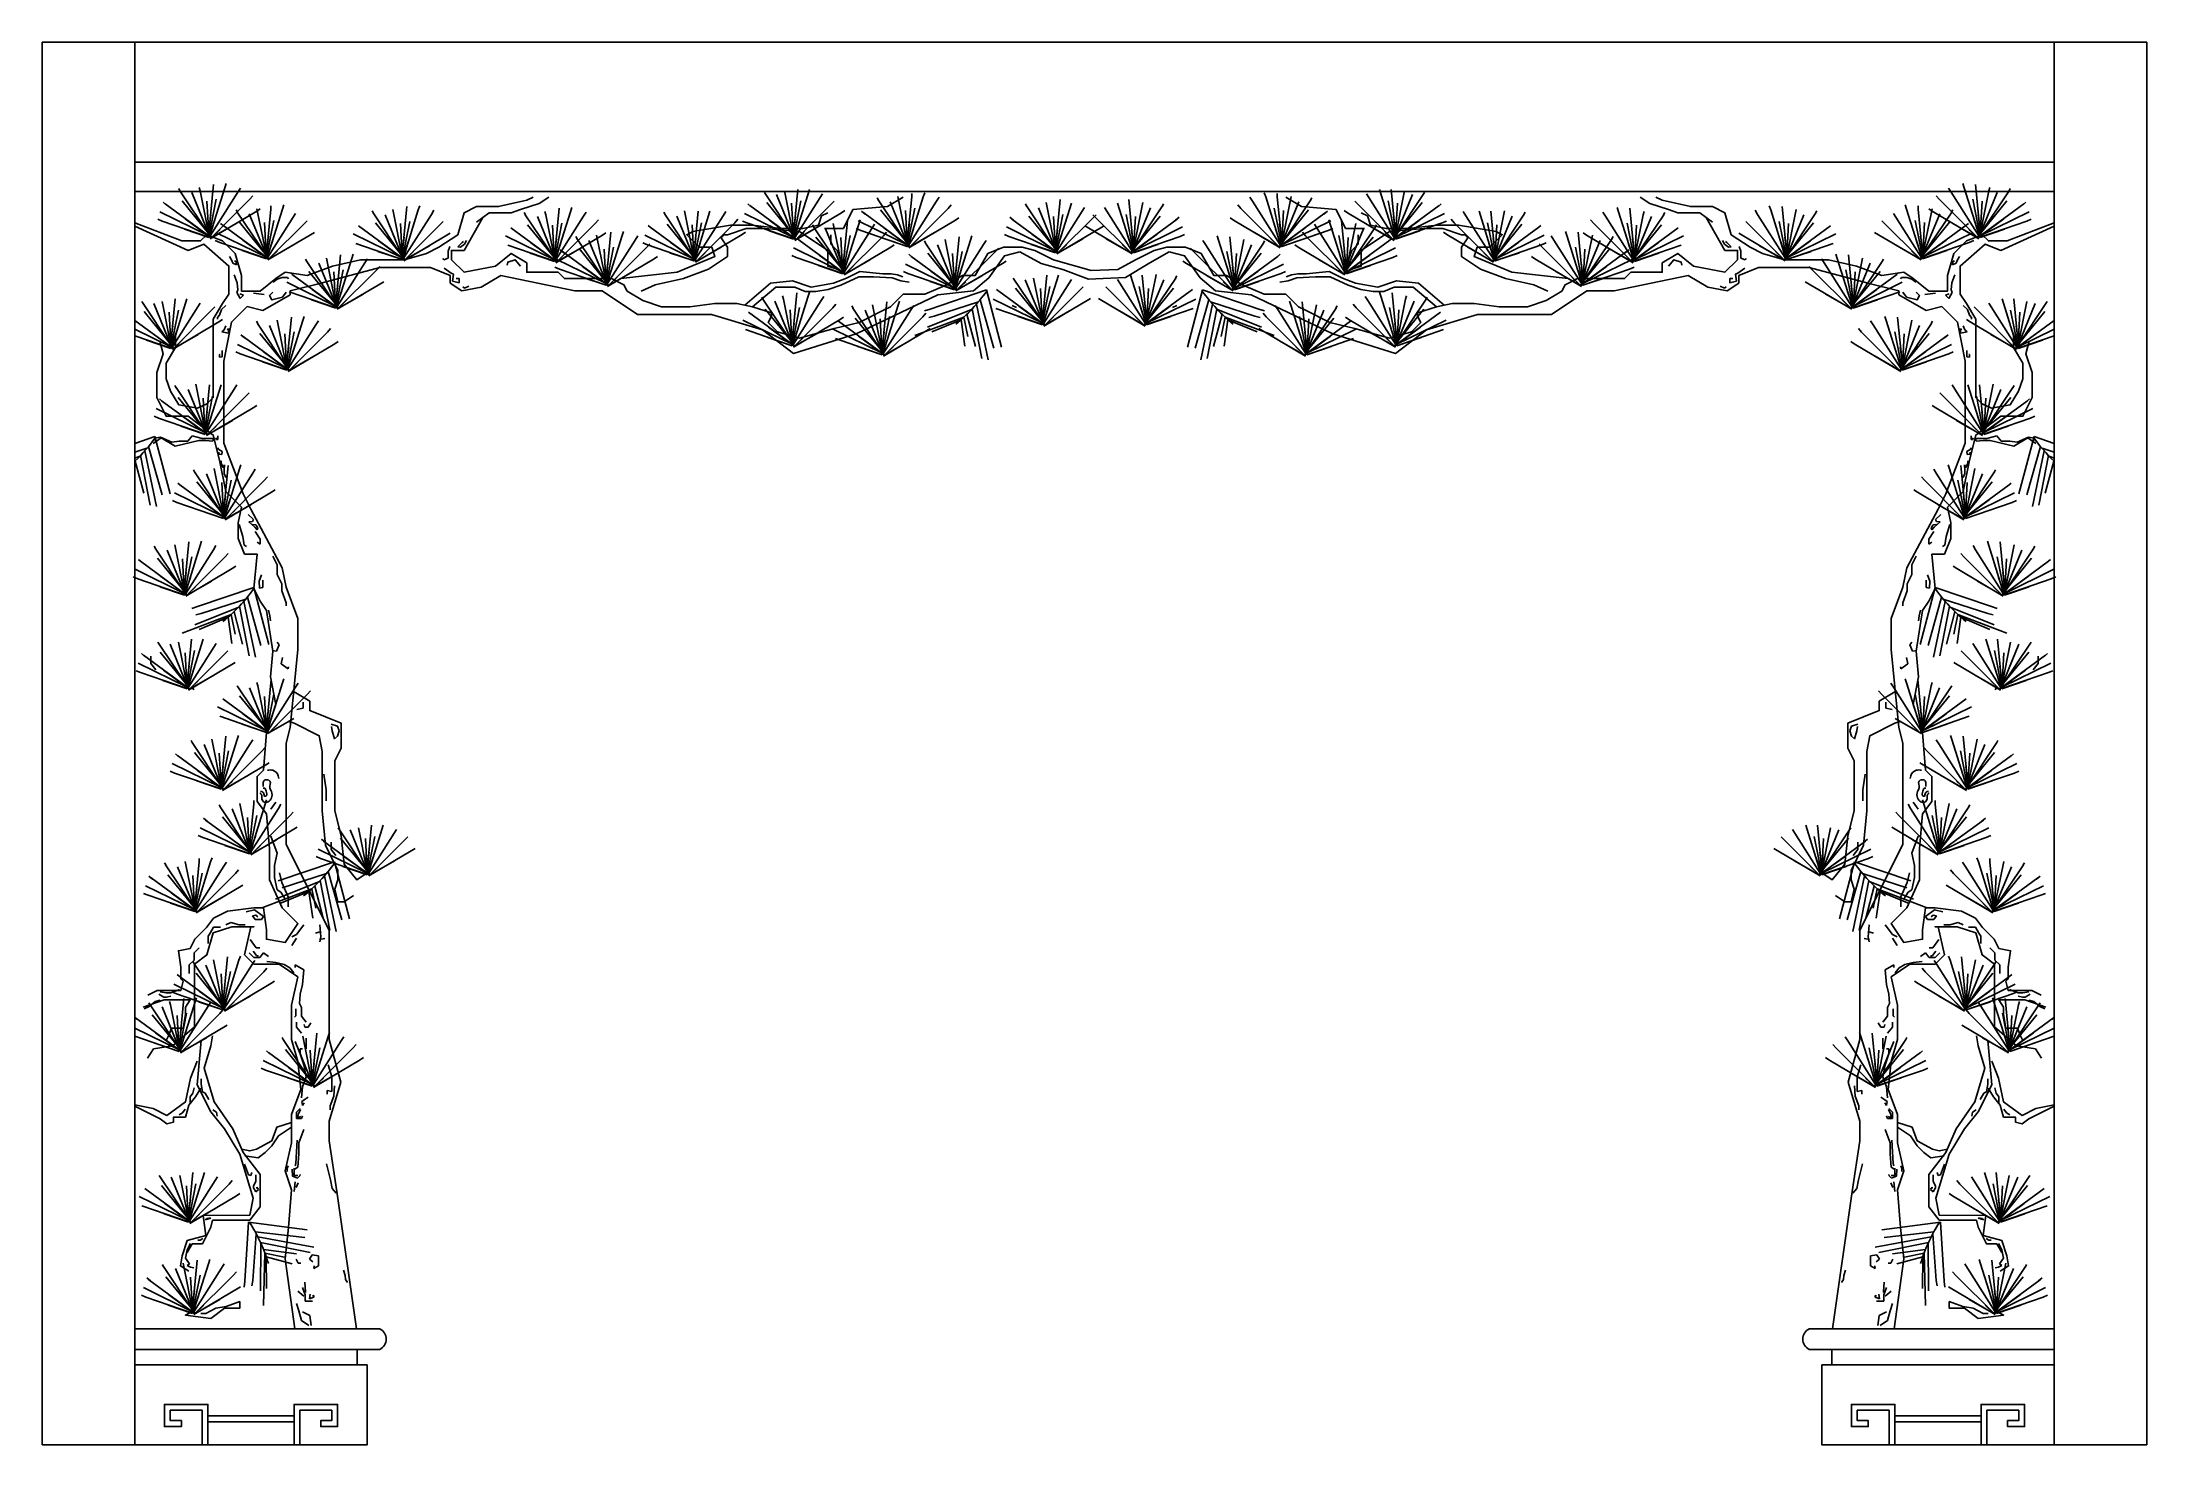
# Model space of a CAD drawing. Extents: x 4395 to 7995, y 4590 to 6990.
import ezdxf

# ---------------------------------------------------------------- set-up
doc = ezdxf.new("R2010")
doc.units = 0
doc.header["$LTSCALE"] = 60
doc.header["$MEASUREMENT"] = 0
for name, color, linetype in [('3', 3, 'CONTINUOUS'), ('4', 4, 'CONTINUOUS'), ('6', 7, 'CONTINUOUS'), ('7', 7, 'CONTINUOUS')]:
    doc.layers.add(name, color=color, linetype=linetype)

msp = doc.modelspace()

# ---------------------------------------------------------------- linework, layer by layer
at = {"layer": '3', "linetype": 'BYBLOCK'}
for p, q in [((4630.7, 6735.4), (4628.6, 6739.3)), ((4630.4, 6735.7), (4680.1, 6661.1)), ((4650.9, 6732.4), (4680.1, 6661.1)), ((4665.2, 6735.7), (4663.9, 6741.4)), ((4665.2, 6735.7), (4680.1, 6661.1)), ((4687.6, 6740.7), (4680.1, 6663.6)), ((4707.5, 6740.7), (4682.6, 6661.1)), ((4729.9, 6733.2), (4682.6, 6658.6)), ((4687.6, 6740.7), (4688.1, 6746.6)), ((4707.5, 6740.7), (4709.9, 6747.8)), ((4729.9, 6733.2), (4734.4, 6740.2)), ((5630.4, 6732.8), (5680.2, 6658.2)), ((5665.2, 6732.8), (5680.2, 6658.2)), ((5687.6, 6737.8), (5680.2, 6660.7)), ((5707.5, 6737.8), (5682.6, 6658.2)), ((5902.2, 6725.1), (5904.6, 6732.2)), ((6487.8, 6725.1), (6485.4, 6732.2)), ((6682.5, 6737.8), (6707.4, 6658.2)), ((6702.4, 6737.8), (6709.8, 6660.7)), ((6759.6, 6732.8), (6709.8, 6658.2)), ((6724.8, 6732.8), (6709.8, 6658.2)), ((7660.1, 6733.2), (7655.6, 6740.2)), ((7660.1, 6733.2), (7707.4, 6658.6)), ((7682.5, 6740.7), (7680.1, 6747.8)), ((7682.5, 6740.7), (7707.4, 6661.1)), ((7702.4, 6740.7), (7701.9, 6746.6)), ((7702.4, 6740.7), (7709.9, 6663.6)), ((7759.6, 6735.7), (7709.9, 6661.1)), ((7724.8, 6735.7), (7709.9, 6661.1)), ((7739.1, 6732.4), (7709.9, 6661.1)), ((7724.8, 6735.7), (7726.1, 6741.4)), ((7759.3, 6735.4), (7761.4, 6739.3)), ((4596.2, 6699.8), (4680.1, 6658.6)), ((4602, 6716.4), (4608, 6711.2)), ((4605.5, 6713.3), (4680.1, 6658.6)), ((4634.3, 6718.5), (4682.4, 6659.3)), ((4676.9, 6717.6), (4679.9, 6662.4)), ((4693, 6721.2), (4680.7, 6659.6)), ((4749.9, 6720.8), (4682.6, 6653.6)), ((4762.3, 6700.9), (4682.6, 6653.6)), ((4729.1, 6698.9), (4727, 6702.9)), ((4728.8, 6699.2), (4778.6, 6624.6)), ((4749.9, 6720.8), (4755.2, 6726.9)), ((4763.6, 6699.2), (4762.3, 6705)), ((4762.3, 6700.9), (4768.2, 6704.9)), ((4763.6, 6699.2), (4778.6, 6624.6)), ((4786, 6704.2), (4778.6, 6627.1)), ((4805.9, 6704.2), (4781, 6624.6)), ((4828.3, 6696.7), (4781, 6622.1)), ((4786, 6704.2), (4786.5, 6710.1)), ((4805.9, 6704.2), (4808.3, 6711.3)), ((4961.6, 6697.5), (4959.5, 6701.4)), ((4961.2, 6697.8), (5011, 6623.2)), ((4996.1, 6697.8), (4994.8, 6703.6)), ((4996.1, 6697.8), (5011, 6623.2)), ((5018.5, 6702.8), (5011, 6625.7)), ((5038.4, 6702.8), (5013.5, 6623.2)), ((5018.5, 6702.8), (5019, 6708.7)), ((5038.4, 6702.8), (5040.8, 6709.9)), ((5060.8, 6695.3), (5065.3, 6702.4)), ((5221.9, 6694.4), (5219.7, 6698.3)), ((5256.4, 6694.7), (5255.1, 6700.4)), ((5278.8, 6699.7), (5271.3, 6622.6)), ((5298.7, 6699.7), (5273.8, 6620.1)), ((5278.8, 6699.7), (5279.3, 6705.6)), ((5298.7, 6699.7), (5301.1, 6706.8)), ((5321.1, 6692.2), (5325.6, 6699.2)), ((5460.5, 6695.2), (5458.4, 6699.1)), ((5495, 6695.5), (5493.7, 6701.3)), ((5517.4, 6700.5), (5509.9, 6623.4)), ((5537.3, 6700.5), (5512.4, 6620.9)), ((5559.7, 6693), (5564.2, 6700)), ((5596.2, 6696.9), (5680.2, 6655.7)), ((5602, 6713.5), (5608, 6708.4)), ((5605.5, 6710.4), (5680.2, 6655.7)), ((5634.3, 6715.6), (5682.4, 6656.4)), ((5650.9, 6729.5), (5680.2, 6658.2)), ((5676.9, 6714.7), (5679.9, 6659.5)), ((5693, 6718.3), (5680.7, 6656.7)), ((5729.9, 6730.3), (5682.6, 6655.7)), ((5749.9, 6717.9), (5682.6, 6650.7)), ((5762.3, 6698), (5768.2, 6702)), ((5796.7, 6700.8), (5802.7, 6695.7)), ((5800.2, 6697.7), (5874.8, 6643)), ((5825.4, 6719.8), (5823.3, 6723.8)), ((5825.1, 6720.1), (5874.8, 6645.5)), ((5829, 6702.9), (5877.1, 6643.7)), ((5845.6, 6716.8), (5874.8, 6645.5)), ((5859.9, 6720.1), (5858.6, 6725.9)), ((5859.9, 6720.1), (5874.8, 6645.5)), ((5871.6, 6702), (5874.6, 6646.8)), ((5882.3, 6725.1), (5874.8, 6648)), ((5887.7, 6705.7), (5875.4, 6644)), ((5902.2, 6725.1), (5877.3, 6645.5)), ((5924.6, 6717.6), (5877.3, 6643)), ((5944.6, 6705.2), (5877.3, 6638.1)), ((5882.3, 6725.1), (5882.8, 6731)), ((5924.6, 6717.6), (5929.1, 6724.7)), ((5944.6, 6705.2), (5949.9, 6711.4)), ((6078.9, 6709.3), (6076.7, 6713.3)), ((6078.5, 6709.6), (6128.3, 6635)), ((6099.1, 6706.3), (6128.3, 6635)), ((6113.4, 6709.6), (6112.1, 6715.4)), ((6113.4, 6709.6), (6128.3, 6635)), ((6135.8, 6714.6), (6128.3, 6637.5)), ((6155.7, 6714.6), (6130.8, 6635)), ((6178.1, 6707.1), (6130.8, 6632.5)), ((6135.8, 6714.6), (6136.3, 6720.5)), ((6211.9, 6707.1), (6259.2, 6632.5)), ((6234.3, 6714.6), (6259.2, 6635)), ((6254.2, 6714.6), (6253.7, 6720.5)), ((6254.2, 6714.6), (6261.7, 6637.5)), ((6311.5, 6709.6), (6261.7, 6635)), ((6276.6, 6709.6), (6261.7, 6635)), ((6290.9, 6706.3), (6261.7, 6635)), ((6276.6, 6709.6), (6277.9, 6715.4)), ((6311.1, 6709.3), (6313.3, 6713.3)), ((6445.4, 6705.2), (6440.1, 6711.4)), ((6445.4, 6705.2), (6512.7, 6638.1)), ((6465.4, 6717.6), (6460.9, 6724.7)), ((6465.4, 6717.6), (6512.7, 6643)), ((6487.8, 6725.1), (6512.7, 6645.5)), ((6502.3, 6705.7), (6514.6, 6644)), ((6507.7, 6725.1), (6507.2, 6731)), ((6507.7, 6725.1), (6515.2, 6648)), ((6561, 6702.9), (6512.9, 6643.7)), ((6564.9, 6720.1), (6515.2, 6645.5)), ((6530.1, 6720.1), (6515.2, 6645.5)), ((6544.4, 6716.8), (6515.2, 6645.5)), ((6589.8, 6697.7), (6515.2, 6643)), ((6518.4, 6702), (6515.4, 6646.8)), ((6530.1, 6720.1), (6531.4, 6725.9)), ((6564.6, 6719.8), (6566.7, 6723.8)), ((6593.3, 6700.8), (6587.3, 6695.7)), ((6627.7, 6698), (6621.8, 6702)), ((6640.1, 6717.9), (6707.4, 6650.7)), ((6660.1, 6730.3), (6707.4, 6655.7)), ((6697, 6718.3), (6709.3, 6656.7)), ((6755.7, 6715.6), (6707.6, 6656.4)), ((6739.1, 6729.5), (6709.8, 6658.2)), ((6784.5, 6710.4), (6709.8, 6655.7)), ((6793.8, 6696.9), (6709.8, 6655.7)), ((6713.1, 6714.7), (6710.1, 6659.5)), ((6788, 6713.5), (6782, 6708.4)), ((6830.3, 6693), (6825.8, 6700)), ((6852.7, 6700.5), (6877.6, 6620.9)), ((6872.6, 6700.5), (6880.1, 6623.4)), ((6895, 6695.5), (6896.3, 6701.3)), ((6929.5, 6695.2), (6931.6, 6699.1)), ((7068.9, 6692.2), (7064.4, 6699.2)), ((7091.3, 6699.7), (7088.9, 6706.8)), ((7091.3, 6699.7), (7116.2, 6620.1)), ((7111.2, 6699.7), (7110.7, 6705.6)), ((7111.2, 6699.7), (7118.7, 6622.6)), ((7133.6, 6694.7), (7134.9, 6700.4)), ((7168.1, 6694.4), (7170.3, 6698.3)), ((7329.2, 6695.3), (7324.7, 6702.4)), ((7351.6, 6702.8), (7349.2, 6709.9)), ((7351.6, 6702.8), (7376.5, 6623.2)), ((7371.5, 6702.8), (7371, 6708.7)), ((7371.5, 6702.8), (7379, 6625.7)), ((7428.8, 6697.8), (7379, 6623.2)), ((7393.9, 6697.8), (7379, 6623.2)), ((7393.9, 6697.8), (7395.2, 6703.6)), ((7428.4, 6697.5), (7430.5, 6701.4)), ((7561.7, 6696.7), (7609, 6622.1)), ((7584.1, 6704.2), (7581.7, 6711.3)), ((7584.1, 6704.2), (7609, 6624.6)), ((7604, 6704.2), (7603.5, 6710.1)), ((7604, 6704.2), (7611.4, 6627.1)), ((7661.2, 6699.2), (7611.4, 6624.6)), ((7626.4, 6699.2), (7611.4, 6624.6)), ((7627.7, 6700.9), (7621.8, 6704.9)), ((7626.4, 6699.2), (7627.7, 6705)), ((7627.7, 6700.9), (7707.4, 6653.6)), ((7640.1, 6720.8), (7634.8, 6726.9)), ((7640.1, 6720.8), (7707.4, 6653.6)), ((7660.9, 6698.9), (7663, 6702.9)), ((7697, 6721.2), (7709.3, 6659.6)), ((7755.7, 6718.5), (7707.6, 6659.3)), ((7784.5, 6713.3), (7709.9, 6658.6)), ((7793.8, 6699.8), (7709.9, 6658.6)), ((7713.1, 6717.6), (7710.1, 6662.4)), ((7788, 6716.4), (7782, 6711.2)), ((4600.5, 6683.5), (4592.9, 6686.8)), ((4600.5, 6683.5), (4680.1, 6656.1)), ((4638.5, 6669.9), (4680.3, 6655.7)), ((4639.8, 6687.7), (4676.9, 6660.5)), ((4680.3, 6661.1), (4681.2, 6658.1)), ((4683.6, 6694.3), (4680.6, 6672.3)), ((4682.4, 6661.7), (4682.4, 6659.3)), ((4690.5, 6685.9), (4683.6, 6665)), ((4684.2, 6655.1), (4726.8, 6679.5)), ((4699.3, 6669.6), (4686, 6656.9)), ((4694.6, 6663.3), (4778.6, 6622.1)), ((4700.4, 6679.9), (4706.4, 6674.8)), ((4703.9, 6676.9), (4778.6, 6622.1)), ((4732.7, 6682), (4780.8, 6622.8)), ((4749.3, 6695.9), (4778.6, 6624.6)), ((4775.3, 6681.1), (4778.3, 6625.9)), ((4791.4, 6684.8), (4779.1, 6623.2)), ((4848.3, 6684.3), (4781, 6617.2)), ((4860.7, 6664.4), (4781, 6617.2)), ((4927.1, 6661.9), (5011, 6620.7)), ((4936.3, 6675.4), (5011, 6620.7)), ((4965.2, 6680.6), (5013.3, 6621.4)), ((4981.8, 6694.5), (5011, 6623.2)), ((5007.8, 6679.7), (5010.8, 6624.5)), ((5023.8, 6683.3), (5011.6, 6621.7)), ((5060.8, 6695.3), (5013.5, 6620.7)), ((5080.7, 6682.9), (5013.5, 6615.7)), ((5093.2, 6663), (5013.5, 6615.7)), ((5196.6, 6672.3), (5271.3, 6617.6)), ((5221.5, 6694.7), (5271.3, 6620.1)), ((5225.5, 6677.5), (5273.6, 6618.3)), ((5242.1, 6691.4), (5271.3, 6620.1)), ((5256.4, 6694.7), (5271.3, 6620.1)), ((5268.1, 6676.6), (5271.1, 6621.4)), ((5284.1, 6680.2), (5271.9, 6618.6)), ((5321.1, 6692.2), (5273.8, 6617.6)), ((5341, 6679.8), (5273.8, 6612.6)), ((5341, 6679.8), (5346.4, 6685.9)), ((5353.5, 6659.9), (5359.4, 6663.9)), ((5367, 6658.9), (5367.5, 6664.8)), ((5386.9, 6658.9), (5389.2, 6666)), ((5431.7, 6676.2), (5437.8, 6671.1)), ((5435.2, 6673.1), (5509.9, 6618.4)), ((5460.1, 6695.5), (5509.9, 6620.9)), ((5464.1, 6678.3), (5512.2, 6619.1)), ((5480.7, 6692.2), (5509.9, 6620.9)), ((5495, 6695.5), (5509.9, 6620.9)), ((5506.7, 6677.4), (5509.7, 6622.2)), ((5522.7, 6681), (5510.5, 6619.4)), ((5559.7, 6693), (5512.4, 6618.4)), ((5579.6, 6680.6), (5512.4, 6613.4)), ((5592.1, 6660.7), (5512.4, 6613.4)), ((5579.6, 6680.6), (5585, 6686.8)), ((5592.1, 6660.7), (5598, 6664.7)), ((5600.5, 6680.6), (5592.9, 6683.9)), ((5600.5, 6680.6), (5680.2, 6653.2)), ((5638.6, 6667), (5680.3, 6652.8)), ((5639.8, 6684.8), (5676.9, 6657.6)), ((5683.6, 6691.5), (5680.6, 6669.4)), ((5690.6, 6683), (5683.6, 6662.2)), ((5684.2, 6652.2), (5726.8, 6676.7)), ((5699.3, 6666.7), (5686, 6654)), ((5714.9, 6673.5), (5712.7, 6677.4)), ((5714.5, 6673.7), (5764.3, 6599.1)), ((5735.1, 6670.4), (5764.3, 6599.1)), ((5749.4, 6673.7), (5748.1, 6679.5)), ((5749.4, 6673.7), (5764.3, 6599.1)), ((5771.8, 6678.7), (5764.3, 6601.6)), ((5791.7, 6678.7), (5766.8, 6599.1)), ((5814.1, 6671.3), (5766.8, 6596.6)), ((5771.8, 6678.7), (5772.3, 6684.6)), ((5795.2, 6667.9), (5787.6, 6671.2)), ((5790.9, 6684.2), (5874.8, 6643)), ((5791.7, 6678.7), (5794.1, 6685.8)), ((5795.2, 6667.9), (5874.8, 6640.5)), ((5814.1, 6671.3), (5818.6, 6678.3)), ((5834, 6658.8), (5839.4, 6665)), ((5834.5, 6672.1), (5871.6, 6645)), ((5878.3, 6678.8), (5875.3, 6656.7)), ((5957, 6685.3), (5877.3, 6638.1)), ((5885.2, 6670.3), (5878.3, 6649.5)), ((5878.9, 6639.5), (5921.5, 6664)), ((5957, 6685.3), (5962.9, 6689.3)), ((6048.7, 6657.4), (6041.1, 6660.7)), ((6044.4, 6673.7), (6128.3, 6632.5)), ((6050.1, 6690.3), (6056.2, 6685.2)), ((6053.6, 6687.2), (6128.3, 6632.5)), ((6082.5, 6692.4), (6130.6, 6633.2)), ((6087.9, 6661.6), (6125.1, 6634.4)), ((6125.1, 6691.5), (6128.1, 6636.3)), ((6131.8, 6668.3), (6128.7, 6646.2)), ((6141.1, 6695.1), (6128.9, 6633.5)), ((6198, 6694.7), (6130.8, 6627.5)), ((6210.5, 6674.8), (6130.8, 6627.5)), ((6179.5, 6674.8), (6259.2, 6627.5)), ((6192, 6694.7), (6259.2, 6627.5)), ((6248.9, 6695.1), (6261.1, 6633.5)), ((6258.2, 6668.3), (6261.3, 6646.2)), ((6307.5, 6692.4), (6259.4, 6633.2)), ((6336.4, 6687.2), (6261.7, 6632.5)), ((6345.6, 6673.7), (6261.7, 6632.5)), ((6264.9, 6691.5), (6261.9, 6636.3)), ((6302.1, 6661.6), (6264.9, 6634.4)), ((6339.9, 6690.3), (6333.8, 6685.2)), ((6341.3, 6657.4), (6348.9, 6660.7)), ((6433, 6685.3), (6427.1, 6689.3)), ((6433, 6685.3), (6512.7, 6638.1)), ((6511.1, 6639.5), (6468.5, 6664)), ((6504.8, 6670.3), (6511.7, 6649.5)), ((6511.7, 6678.8), (6514.7, 6656.7)), ((6599.1, 6684.2), (6515.2, 6643)), ((6594.8, 6667.9), (6515.2, 6640.5)), ((6555.5, 6672.1), (6518.4, 6645)), ((6556, 6658.8), (6550.6, 6665)), ((6575.9, 6671.3), (6571.4, 6678.3)), ((6575.9, 6671.3), (6623.2, 6596.6)), ((6594.8, 6667.9), (6602.4, 6671.2)), ((6598.3, 6678.7), (6595.9, 6685.8)), ((6598.3, 6678.7), (6623.2, 6599.1)), ((6618.2, 6678.7), (6617.7, 6684.6)), ((6618.2, 6678.7), (6625.7, 6601.6)), ((6675.5, 6673.7), (6625.7, 6599.1)), ((6640.6, 6673.7), (6625.7, 6599.1)), ((6654.9, 6670.4), (6625.7, 6599.1)), ((6640.6, 6673.7), (6641.9, 6679.5)), ((6705.8, 6652.2), (6663.2, 6676.7)), ((6675.1, 6673.5), (6677.3, 6677.4)), ((6690.7, 6666.7), (6704, 6654)), ((6699.4, 6683), (6706.4, 6662.2)), ((6706.4, 6691.5), (6709.4, 6669.4)), ((6751.4, 6667), (6709.7, 6652.8)), ((6789.5, 6680.6), (6709.8, 6653.2)), ((6750.2, 6684.8), (6713.1, 6657.6)), ((6789.5, 6680.6), (6797.1, 6683.9)), ((6797.9, 6660.7), (6792, 6664.7)), ((6797.9, 6660.7), (6877.6, 6613.4)), ((6810.4, 6680.6), (6805, 6686.8)), ((6810.4, 6680.6), (6877.6, 6613.4)), ((6830.3, 6693), (6877.6, 6618.4)), ((6867.3, 6681), (6879.5, 6619.4)), ((6925.9, 6678.3), (6877.8, 6619.1)), ((6929.9, 6695.5), (6880.1, 6620.9)), ((6895, 6695.5), (6880.1, 6620.9)), ((6909.3, 6692.2), (6880.1, 6620.9)), ((6954.8, 6673.1), (6880.1, 6618.4)), ((6883.3, 6677.4), (6880.3, 6622.2)), ((6958.3, 6676.2), (6952.2, 6671.1)), ((7003.1, 6658.9), (7000.8, 6666)), ((7023, 6658.9), (7022.5, 6664.8)), ((7036.5, 6659.9), (7030.6, 6663.9)), ((7049, 6679.8), (7043.6, 6685.9)), ((7049, 6679.8), (7116.2, 6612.6)), ((7068.9, 6692.2), (7116.2, 6617.6)), ((7105.9, 6680.2), (7118.1, 6618.6)), ((7164.5, 6677.5), (7116.4, 6618.3)), ((7133.6, 6694.7), (7118.7, 6620.1)), ((7168.5, 6694.7), (7118.7, 6620.1)), ((7147.9, 6691.4), (7118.7, 6620.1)), ((7193.4, 6672.3), (7118.7, 6617.6)), ((7121.9, 6676.6), (7118.9, 6621.4)), ((7296.8, 6663), (7376.5, 6615.7)), ((7309.3, 6682.9), (7376.5, 6615.7)), ((7329.2, 6695.3), (7376.5, 6620.7)), ((7366.2, 6683.3), (7378.4, 6621.7)), ((7424.8, 6680.6), (7376.7, 6621.4)), ((7408.2, 6694.5), (7379, 6623.2)), ((7453.7, 6675.4), (7379, 6620.7)), ((7462.9, 6661.9), (7379, 6620.7)), ((7382.2, 6679.7), (7379.2, 6624.5)), ((7529.3, 6664.4), (7609, 6617.2)), ((7541.7, 6684.3), (7609, 6617.2)), ((7598.6, 6684.8), (7610.9, 6623.2)), ((7657.3, 6682), (7609.2, 6622.8)), ((7640.7, 6695.9), (7611.4, 6624.6)), ((7686.1, 6676.9), (7611.4, 6622.1)), ((7695.4, 6663.3), (7611.4, 6622.1)), ((7614.7, 6681.1), (7611.7, 6625.9)), ((7705.8, 6655.1), (7663.2, 6679.5)), ((7689.6, 6679.9), (7683.6, 6674.8)), ((7690.7, 6669.6), (7704, 6656.9)), ((7699.5, 6685.9), (7706.4, 6665)), ((7706.4, 6694.3), (7709.4, 6672.3)), ((7707.6, 6661.7), (7707.6, 6659.3)), ((7709.7, 6661.1), (7708.8, 6658.1)), ((7751.5, 6669.9), (7709.7, 6655.7)), ((7789.5, 6683.5), (7709.9, 6656.1)), ((7750.2, 6687.7), (7713.1, 6660.5)), ((7789.5, 6683.5), (7797.1, 6686.8)), ((4681.2, 6658.1), (4680.9, 6656.9)), ((4680.9, 6656.9), (4682.4, 6655.4)), ((4682.4, 6659.3), (4683.3, 6656.9)), ((4682.4, 6657.5), (4683.6, 6657.5)), ((4682.4, 6655.7), (4682.4, 6657.5)), ((4683.3, 6655.7), (4682.4, 6655.7)), ((4683.3, 6656.9), (4683.3, 6655.7)), ((4698.9, 6647), (4691.3, 6650.3)), ((4698.9, 6647), (4778.6, 6619.7)), ((4737, 6633.4), (4778.7, 6619.2)), ((4738.2, 6651.2), (4775.3, 6624.1)), ((4778.7, 6624.7), (4779.6, 6621.6)), ((4782, 6657.9), (4779, 6635.8)), ((4780.8, 6625.3), (4780.8, 6622.8)), ((4788.9, 6649.4), (4782, 6628.6)), ((4782.6, 6618.6), (4825.2, 6643.1)), ((4797.7, 6633.1), (4784.4, 6620.4)), ((4904.8, 6619.9), (4905.3, 6625.8)), ((4924.8, 6619.9), (4927.1, 6627)), ((4931.4, 6645.6), (5011, 6618.2)), ((4969.4, 6632), (5011.2, 6617.8)), ((4970.6, 6649.8), (5007.8, 6622.6)), ((5014.5, 6656.5), (5011.5, 6634.4)), ((5021.4, 6648), (5014.5, 6627.2)), ((5015.1, 6617.2), (5057.7, 6641.7)), ((5030.2, 6631.7), (5016.9, 6619)), ((5092.6, 6640.5), (5089.6, 6632.3)), ((5089.6, 6632.3), (5089.6, 6620.2)), ((5106.1, 6639.8), (5109.8, 6643.5)), ((5110.6, 6639), (5106.1, 6639.8)), ((5109.8, 6643.5), (5113.6, 6647.3)), ((5117.4, 6644.3), (5110.6, 6639)), ((5113.6, 6647.3), (5115.9, 6648.8)), ((5121.1, 6650.3), (5117.4, 6644.3)), ((5187.4, 6658.8), (5271.3, 6617.6)), ((5191.7, 6642.5), (5271.3, 6615.1)), ((5229.7, 6628.9), (5271.4, 6614.7)), ((5230.9, 6646.7), (5268.1, 6619.5)), ((5274.8, 6653.3), (5271.7, 6631.3)), ((5353.5, 6659.9), (5273.8, 6612.6)), ((5281.7, 6644.9), (5274.8, 6624)), ((5275.4, 6614.1), (5318, 6638.5)), ((5290.5, 6628.6), (5277.2, 6615.9)), ((5281.3, 6634.6), (5287.4, 6629.4)), ((5284.8, 6631.5), (5359.5, 6576.8)), ((5310, 6653.6), (5307.9, 6657.5)), ((5309.7, 6653.9), (5359.5, 6579.3)), ((5313.7, 6636.7), (5361.7, 6577.5)), ((5330.3, 6650.6), (5359.5, 6579.3)), ((5344.5, 6653.9), (5343.3, 6659.6)), ((5344.5, 6653.9), (5359.5, 6579.3)), ((5356.3, 6635.8), (5359.2, 6580.6)), ((5367, 6658.9), (5359.5, 6581.8)), ((5372.3, 6639.4), (5360.1, 6577.8)), ((5386.9, 6658.9), (5362, 6579.3)), ((5409.3, 6651.4), (5362, 6576.8)), ((5429.2, 6639), (5362, 6571.8)), ((5409.3, 6651.4), (5413.7, 6658.4)), ((5430.3, 6643.3), (5422.7, 6646.6)), ((5426, 6659.6), (5509.9, 6618.4)), ((5429.2, 6639), (5434.6, 6645.1)), ((5430.3, 6643.3), (5509.9, 6615.9)), ((5468.3, 6629.7), (5510, 6615.5)), ((5469.5, 6647.5), (5506.7, 6620.3)), ((5513.4, 6654.1), (5510.3, 6632.1)), ((5520.3, 6645.7), (5513.4, 6624.9)), ((5514, 6614.9), (5556.6, 6639.3)), ((5529.1, 6629.4), (5515.8, 6616.7)), ((5684.7, 6621.5), (5677.1, 6624.8)), ((5680.3, 6658.2), (5681.2, 6655.2)), ((5680.4, 6637.8), (5764.3, 6596.6)), ((5681.2, 6655.2), (5680.9, 6654)), ((5680.9, 6654), (5682.4, 6652.5)), ((5682.4, 6658.8), (5682.4, 6656.4)), ((5682.4, 6656.4), (5683.3, 6654)), ((5682.4, 6654.6), (5683.6, 6654.6)), ((5682.4, 6652.8), (5682.4, 6654.6)), ((5683.3, 6652.8), (5682.4, 6652.8)), ((5683.3, 6654), (5683.3, 6652.8)), ((5686.1, 6654.4), (5692.2, 6649.3)), ((5689.6, 6651.4), (5764.3, 6596.6)), ((5718.5, 6656.5), (5766.6, 6597.4)), ((5723.9, 6625.7), (5761.1, 6598.6)), ((5761.1, 6655.6), (5764.1, 6600.4)), ((5767.8, 6632.4), (5764.7, 6610.3)), ((5777.1, 6659.3), (5764.9, 6597.7)), ((5834, 6658.8), (5766.8, 6591.7)), ((5846.5, 6638.9), (5766.8, 6591.7)), ((5833.2, 6654.3), (5875, 6640.1)), ((5846.5, 6638.9), (5852.4, 6643)), ((5875, 6645.6), (5875.9, 6642.5)), ((5875.9, 6642.5), (5875.6, 6641.3)), ((5875.6, 6641.3), (5877.1, 6639.8)), ((5877.1, 6646.2), (5877.1, 6643.7)), ((5877.1, 6643.7), (5878, 6641.3)), ((5877.1, 6641.9), (5878.3, 6641.9)), ((5877.1, 6640.1), (5877.1, 6641.9)), ((5878, 6640.1), (5877.1, 6640.1)), ((5877.4, 6626.9), (5883.4, 6621.8)), ((5878, 6641.3), (5878, 6640.1)), ((5894, 6654), (5880.7, 6641.3)), ((5906.1, 6645.9), (5904, 6649.9)), ((5905.8, 6646.2), (5955.6, 6571.6)), ((5909.7, 6629), (5957.8, 6569.8)), ((5926.4, 6642.9), (5955.6, 6571.6)), ((5940.6, 6646.2), (5939.4, 6652)), ((5940.6, 6646.2), (5955.6, 6571.6)), ((5952.4, 6628.1), (5955.3, 6572.9)), ((5963, 6651.2), (5955.6, 6574.1)), ((5968.4, 6631.7), (5956.1, 6570.1)), ((5983, 6651.2), (5958.1, 6571.6)), ((6005.4, 6643.7), (5958.1, 6569.1)), ((6025.3, 6631.3), (5958.1, 6564.2)), ((5963, 6651.2), (5963.6, 6657.1)), ((5983, 6651.2), (5985.3, 6658.3)), ((6005.4, 6643.7), (6009.8, 6650.8)), ((6025.3, 6631.3), (6030.7, 6637.5)), ((6048.7, 6657.4), (6128.3, 6630)), ((6086.7, 6643.8), (6128.4, 6629.6)), ((6128.4, 6635), (6129.3, 6632)), ((6129.3, 6632), (6129, 6630.8)), ((6129, 6630.8), (6130.6, 6629.3)), ((6130.6, 6635.6), (6130.6, 6633.2)), ((6130.6, 6633.2), (6131.5, 6630.8)), ((6130.6, 6631.4), (6131.8, 6631.4)), ((6130.6, 6629.6), (6130.6, 6631.4)), ((6131.5, 6629.6), (6130.6, 6629.6)), ((6131.5, 6630.8), (6131.5, 6629.6)), ((6138.7, 6659.8), (6131.8, 6639)), ((6132.4, 6629), (6175, 6653.5)), ((6147.5, 6643.5), (6134.2, 6630.8)), ((6257.6, 6629), (6215, 6653.5)), ((6242.5, 6643.5), (6255.8, 6630.8)), ((6251.3, 6659.8), (6258.2, 6639)), ((6259.4, 6631.4), (6258.2, 6631.4)), ((6259.4, 6633.2), (6258.5, 6630.8)), ((6258.5, 6630.8), (6258.5, 6629.6)), ((6258.5, 6629.6), (6259.4, 6629.6)), ((6259.4, 6635.6), (6259.4, 6633.2)), ((6259.4, 6629.6), (6259.4, 6631.4)), ((6261, 6630.8), (6259.4, 6629.3)), ((6261.6, 6635), (6260.7, 6632)), ((6260.7, 6632), (6261, 6630.8)), ((6303.3, 6643.8), (6261.6, 6629.6)), ((6341.3, 6657.4), (6261.7, 6630)), ((6364.7, 6631.3), (6359.3, 6637.5)), ((6364.7, 6631.3), (6359.3, 6637.5)), ((6364.7, 6631.3), (6431.9, 6564.2)), ((6384.6, 6643.7), (6380.2, 6650.8)), ((6384.6, 6643.7), (6431.9, 6569.1)), ((6407, 6651.2), (6404.7, 6658.3)), ((6407, 6651.2), (6431.9, 6571.6)), ((6421.6, 6631.7), (6433.9, 6570.1)), ((6427, 6651.2), (6426.4, 6657.1)), ((6427, 6651.2), (6434.4, 6574.1)), ((6480.3, 6629), (6432.2, 6569.8)), ((6484.2, 6646.2), (6434.4, 6571.6)), ((6449.4, 6646.2), (6434.4, 6571.6)), ((6463.6, 6642.9), (6434.4, 6571.6)), ((6437.6, 6628.1), (6434.7, 6572.9)), ((6449.4, 6646.2), (6450.6, 6652)), ((6483.9, 6645.9), (6486, 6649.9)), ((6496, 6654), (6509.3, 6641.3)), ((6512.6, 6626.9), (6506.6, 6621.8)), ((6512.9, 6641.9), (6511.7, 6641.9)), ((6512.9, 6643.7), (6512, 6641.3)), ((6512, 6641.3), (6512, 6640.1)), ((6512, 6640.1), (6512.9, 6640.1)), ((6512.9, 6646.2), (6512.9, 6643.7)), ((6512.9, 6640.1), (6512.9, 6641.9)), ((6514.4, 6641.3), (6512.9, 6639.8)), ((6515, 6645.6), (6514.1, 6642.5)), ((6514.1, 6642.5), (6514.4, 6641.3)), ((6556.8, 6654.3), (6515, 6640.1)), ((6543.5, 6638.9), (6537.6, 6643)), ((6543.5, 6638.9), (6623.2, 6591.7)), ((6556, 6658.8), (6623.2, 6591.7)), ((6612.9, 6659.3), (6625.1, 6597.7)), ((6622.2, 6632.4), (6625.3, 6610.3)), ((6671.5, 6656.5), (6623.4, 6597.4)), ((6700.4, 6651.4), (6625.7, 6596.6)), ((6709.6, 6637.8), (6625.7, 6596.6)), ((6628.9, 6655.6), (6625.9, 6600.4)), ((6666.1, 6625.7), (6628.9, 6598.6)), ((6703.9, 6654.4), (6697.8, 6649.3)), ((6705.3, 6621.5), (6712.9, 6624.8)), ((6707.6, 6654.6), (6706.4, 6654.6)), ((6707.6, 6656.4), (6706.7, 6654)), ((6706.7, 6654), (6706.7, 6652.8)), ((6706.7, 6652.8), (6707.6, 6652.8)), ((6707.6, 6658.8), (6707.6, 6656.4)), ((6707.6, 6652.8), (6707.6, 6654.6)), ((6709.1, 6654), (6707.6, 6652.5)), ((6709.7, 6658.2), (6708.8, 6655.2)), ((6708.8, 6655.2), (6709.1, 6654)), ((6876, 6614.9), (6833.4, 6639.3)), ((6860.9, 6629.4), (6874.2, 6616.7)), ((6869.7, 6645.7), (6876.6, 6624.9)), ((6876.6, 6654.1), (6879.7, 6632.1)), ((6921.7, 6629.7), (6880, 6615.5)), ((6964, 6659.6), (6880.1, 6618.4)), ((6959.7, 6643.3), (6880.1, 6615.9)), ((6920.5, 6647.5), (6883.3, 6620.3)), ((6960.8, 6639), (6955.4, 6645.1)), ((6959.7, 6643.3), (6967.3, 6646.6)), ((6960.8, 6639), (7028, 6571.8)), ((6980.7, 6651.4), (6976.3, 6658.4)), ((6980.7, 6651.4), (7028, 6576.8)), ((7003.1, 6658.9), (7028, 6579.3)), ((7017.7, 6639.4), (7029.9, 6577.8)), ((7023, 6658.9), (7030.5, 6581.8)), ((7076.3, 6636.7), (7028.3, 6577.5)), ((7080.3, 6653.9), (7030.5, 6579.3)), ((7045.5, 6653.9), (7030.5, 6579.3)), ((7059.7, 6650.6), (7030.5, 6579.3)), ((7105.2, 6631.5), (7030.5, 6576.8)), ((7033.7, 6635.8), (7030.8, 6580.6)), ((7036.5, 6659.9), (7116.2, 6612.6)), ((7045.5, 6653.9), (7046.7, 6659.6)), ((7114.6, 6614.1), (7072, 6638.5)), ((7080, 6653.6), (7082.1, 6657.5)), ((7099.5, 6628.6), (7112.8, 6615.9)), ((7108.7, 6634.6), (7102.6, 6629.4)), ((7108.3, 6644.9), (7115.2, 6624)), ((7115.2, 6653.3), (7118.3, 6631.3)), ((7160.3, 6628.9), (7118.6, 6614.7)), ((7202.6, 6658.8), (7118.7, 6617.6)), ((7198.3, 6642.5), (7118.7, 6615.1)), ((7159.1, 6646.7), (7121.9, 6619.5)), ((7268.9, 6650.3), (7272.6, 6644.3)), ((7272.6, 6644.3), (7279.4, 6639)), ((7276.4, 6647.3), (7274.1, 6648.8)), ((7280.2, 6643.5), (7276.4, 6647.3)), ((7279.4, 6639), (7283.9, 6639.8)), ((7283.9, 6639.8), (7280.2, 6643.5)), ((7297.4, 6640.5), (7300.4, 6632.3)), ((7300.4, 6632.3), (7300.4, 6620.2)), ((7374.9, 6617.2), (7332.3, 6641.7)), ((7359.8, 6631.7), (7373.1, 6619)), ((7368.6, 6648), (7375.5, 6627.2)), ((7375.5, 6656.5), (7378.5, 6634.4)), ((7420.6, 6632), (7378.8, 6617.8)), ((7458.6, 6645.6), (7379, 6618.2)), ((7419.4, 6649.8), (7382.2, 6622.6)), ((7465.2, 6619.9), (7462.9, 6627)), ((7485.2, 6619.9), (7484.7, 6625.8)), ((7607.4, 6618.6), (7564.8, 6643.1)), ((7592.3, 6633.1), (7605.6, 6620.4)), ((7601.1, 6649.4), (7608, 6628.6)), ((7608, 6657.9), (7611, 6635.8)), ((7609.2, 6625.3), (7609.2, 6622.8)), ((7611.3, 6624.7), (7610.4, 6621.6)), ((7653, 6633.4), (7611.3, 6619.2)), ((7691.1, 6647), (7611.4, 6619.7)), ((7651.8, 6651.2), (7614.7, 6624.1)), ((7691.1, 6647), (7698.7, 6650.3)), ((7707.6, 6657.5), (7706.4, 6657.5)), ((7707.6, 6659.3), (7706.7, 6656.9)), ((7706.7, 6656.9), (7706.7, 6655.7)), ((7706.7, 6655.7), (7707.6, 6655.7)), ((7707.6, 6655.7), (7707.6, 6657.5)), ((7709.1, 6656.9), (7707.6, 6655.4)), ((7708.8, 6658.1), (7709.1, 6656.9)), ((4715.3, 6623.3), (4719.8, 6616.5)), ((4719.8, 6616.5), (4721.3, 6612)), ((4721.3, 6612), (4727.3, 6609)), ((4723.5, 6591.7), (4728.8, 6578.2)), ((4726.5, 6615), (4724.3, 6615)), ((4727.3, 6609), (4726.5, 6615)), ((4779.6, 6621.6), (4779.3, 6620.4)), ((4779.3, 6620.4), (4780.8, 6618.9)), ((4780.8, 6622.8), (4781.7, 6620.4)), ((4780.8, 6621), (4782, 6621)), ((4780.8, 6619.2), (4780.8, 6621)), ((4781.7, 6619.2), (4780.8, 6619.2)), ((4781.7, 6620.4), (4781.7, 6619.2)), ((4819.2, 6595.6), (4825.2, 6590.4)), ((4822.7, 6592.5), (4897.4, 6537.8)), ((4847.9, 6614.6), (4845.8, 6618.5)), ((4847.6, 6614.9), (4897.4, 6540.3)), ((4851.5, 6597.7), (4899.6, 6538.5)), ((4868.2, 6611.6), (4897.4, 6540.3)), ((4882.4, 6614.9), (4881.2, 6620.6)), ((4882.4, 6614.9), (4897.4, 6540.3)), ((4894.2, 6596.8), (4897.1, 6541.6)), ((4904.8, 6619.9), (4897.4, 6542.8)), ((4910.2, 6600.4), (4897.9, 6538.8)), ((4924.8, 6619.9), (4899.9, 6540.3)), ((4947.2, 6612.4), (4899.9, 6537.8)), ((4967.1, 6600), (4899.9, 6532.8)), ((4947.2, 6612.4), (4951.6, 6619.4)), ((4967.1, 6600), (4972.5, 6606.1)), ((5011.2, 6623.2), (5012.1, 6620.2)), ((5012.1, 6620.2), (5011.8, 6619)), ((5011.8, 6619), (5013.3, 6617.5)), ((5013.3, 6623.8), (5013.3, 6621.4)), ((5013.3, 6621.4), (5014.2, 6619)), ((5013.3, 6619.6), (5014.5, 6619.6)), ((5013.3, 6617.8), (5013.3, 6619.6)), ((5014.2, 6617.8), (5013.3, 6617.8)), ((5014.2, 6619), (5014.2, 6617.8)), ((5082, 6617.2), (5080.5, 6619.5)), ((5089.6, 6620.2), (5082, 6617.2)), ((5082.8, 6603), (5094.8, 6594.7)), ((5094.8, 6594.7), (5098.6, 6593.2)), ((5098.6, 6593.2), (5097.1, 6581.2)), ((5271.4, 6620.1), (5272.3, 6617.1)), ((5272.3, 6617.1), (5272, 6615.9)), ((5272, 6615.9), (5273.6, 6614.4)), ((5279.8, 6601.7), (5272.2, 6605)), ((5273.6, 6620.7), (5273.6, 6618.3)), ((5273.6, 6618.3), (5274.5, 6615.9)), ((5273.6, 6616.5), (5274.8, 6616.5)), ((5273.6, 6614.7), (5273.6, 6616.5)), ((5274.5, 6614.7), (5273.6, 6614.7)), ((5274.5, 6615.9), (5274.5, 6614.7)), ((5275.6, 6618), (5359.5, 6576.8)), ((5279.8, 6601.7), (5359.5, 6574.3)), ((5317.9, 6588.1), (5359.6, 6573.9)), ((5319.1, 6605.9), (5356.3, 6578.7)), ((5362.9, 6612.5), (5359.9, 6590.5)), ((5441.6, 6619.1), (5362, 6571.8)), ((5369.9, 6604.1), (5362.9, 6583.2)), ((5363.5, 6573.3), (5406.2, 6597.7)), ((5441.6, 6619.1), (5447.6, 6623.1)), ((5510, 6620.9), (5511, 6617.9)), ((5511, 6617.9), (5510.6, 6616.7)), ((5510.6, 6616.7), (5512.2, 6615.2)), ((5512.2, 6621.5), (5512.2, 6619.1)), ((5512.2, 6619.1), (5513.1, 6616.7)), ((5512.2, 6617.3), (5513.4, 6617.3)), ((5512.2, 6615.5), (5512.2, 6617.3)), ((5513.1, 6615.5), (5512.2, 6615.5)), ((5513.1, 6616.7), (5513.1, 6615.5)), ((5684.7, 6621.5), (5764.3, 6594.2)), ((5722.7, 6607.9), (5764.4, 6593.7)), ((5764.4, 6599.2), (5765.3, 6596.1)), ((5765.3, 6596.1), (5765, 6594.9)), ((5765, 6594.9), (5766.6, 6593.4)), ((5766.6, 6599.8), (5766.6, 6597.4)), ((5766.6, 6597.4), (5767.5, 6594.9)), ((5766.6, 6595.5), (5767.8, 6595.5)), ((5766.6, 6593.7), (5766.6, 6595.5)), ((5767.5, 6593.7), (5766.6, 6593.7)), ((5767.5, 6594.9), (5767.5, 6593.7)), ((5774.7, 6623.9), (5767.8, 6603.1)), ((5768.4, 6593.1), (5811, 6617.6)), ((5783.5, 6607.6), (5770.2, 6594.9)), ((5875.9, 6594), (5868.3, 6597.3)), ((5871.7, 6610.3), (5955.6, 6569.1)), ((5875.9, 6594), (5955.6, 6566.6)), ((5880.9, 6623.8), (5955.6, 6569.1)), ((5915.2, 6598.2), (5952.4, 6571)), ((5959, 6604.9), (5956, 6582.8)), ((6037.7, 6611.4), (5958.1, 6564.2)), ((5966, 6596.4), (5959, 6575.6)), ((5959.6, 6565.6), (6002.2, 6590.1)), ((6037.7, 6611.4), (6043.7, 6615.4)), ((6113.2, 6591.3), (6105.8, 6514.2)), ((6133.2, 6591.3), (6108.3, 6511.7)), ((6256.8, 6591.3), (6281.7, 6511.7)), ((6276.8, 6591.3), (6284.2, 6514.2)), ((6299.2, 6586.3), (6300.4, 6592.1)), ((6333.7, 6586), (6335.8, 6589.9)), ((6352.3, 6611.4), (6346.3, 6615.4)), ((6352.3, 6611.4), (6431.9, 6564.2)), ((6430.4, 6565.6), (6387.8, 6590.1)), ((6424, 6596.4), (6431, 6575.6)), ((6431, 6604.9), (6434, 6582.8)), ((6509.1, 6623.8), (6434.4, 6569.1)), ((6518.3, 6610.3), (6434.4, 6569.1)), ((6514.1, 6594), (6434.4, 6566.6)), ((6474.8, 6598.2), (6437.6, 6571)), ((6514.1, 6594), (6521.7, 6597.3)), ((6621.6, 6593.1), (6579, 6617.6)), ((6606.5, 6607.6), (6619.8, 6594.9)), ((6615.3, 6623.9), (6622.2, 6603.1)), ((6623.4, 6595.5), (6622.2, 6595.5)), ((6623.4, 6597.4), (6622.5, 6594.9)), ((6622.5, 6594.9), (6622.5, 6593.7)), ((6622.5, 6593.7), (6623.4, 6593.7)), ((6623.4, 6599.8), (6623.4, 6597.4)), ((6623.4, 6593.7), (6623.4, 6595.5)), ((6625, 6594.9), (6623.4, 6593.4)), ((6625.6, 6599.2), (6624.7, 6596.1)), ((6624.7, 6596.1), (6625, 6594.9)), ((6667.3, 6607.9), (6625.6, 6593.7)), ((6705.3, 6621.5), (6625.7, 6594.2)), ((6877.8, 6617.3), (6876.6, 6617.3)), ((6877.8, 6619.1), (6876.9, 6616.7)), ((6876.9, 6616.7), (6876.9, 6615.5)), ((6876.9, 6615.5), (6877.8, 6615.5)), ((6877.8, 6621.5), (6877.8, 6619.1)), ((6877.8, 6615.5), (6877.8, 6617.3)), ((6879.4, 6616.7), (6877.8, 6615.2)), ((6880, 6620.9), (6879, 6617.9)), ((6879, 6617.9), (6879.4, 6616.7)), ((6948.4, 6619.1), (6942.4, 6623.1)), ((6948.4, 6619.1), (7028, 6571.8)), ((7026.5, 6573.3), (6983.8, 6597.7)), ((7020.1, 6604.1), (7027.1, 6583.2)), ((7027.1, 6612.5), (7030.1, 6590.5)), ((7072.1, 6588.1), (7030.4, 6573.9)), ((7114.4, 6618), (7030.5, 6576.8)), ((7110.2, 6601.7), (7030.5, 6574.3)), ((7070.9, 6605.9), (7033.7, 6578.7)), ((7110.2, 6601.7), (7117.8, 6605)), ((7116.4, 6616.5), (7115.2, 6616.5)), ((7116.4, 6618.3), (7115.5, 6615.9)), ((7115.5, 6615.9), (7115.5, 6614.7)), ((7115.5, 6614.7), (7116.4, 6614.7)), ((7116.4, 6620.7), (7116.4, 6618.3)), ((7116.4, 6614.7), (7116.4, 6616.5)), ((7118, 6615.9), (7116.4, 6614.4)), ((7118.6, 6620.1), (7117.7, 6617.1)), ((7117.7, 6617.1), (7118, 6615.9)), ((7295.2, 6594.7), (7291.4, 6593.2)), ((7291.4, 6593.2), (7292.9, 6581.2)), ((7307.2, 6603), (7295.2, 6594.7)), ((7300.4, 6620.2), (7308, 6617.2)), ((7308, 6617.2), (7309.5, 6619.5)), ((7376.7, 6619.6), (7375.5, 6619.6)), ((7376.7, 6621.4), (7375.8, 6619)), ((7375.8, 6619), (7375.8, 6617.8)), ((7375.8, 6617.8), (7376.7, 6617.8)), ((7376.7, 6623.8), (7376.7, 6621.4)), ((7376.7, 6617.8), (7376.7, 6619.6)), ((7378.2, 6619), (7376.7, 6617.5)), ((7378.8, 6623.2), (7377.9, 6620.2)), ((7377.9, 6620.2), (7378.2, 6619)), ((7422.9, 6600), (7417.5, 6606.1)), ((7422.9, 6600), (7490.1, 6532.8)), ((7442.8, 6612.4), (7438.4, 6619.4)), ((7442.8, 6612.4), (7490.1, 6537.8)), ((7465.2, 6619.9), (7490.1, 6540.3)), ((7479.8, 6600.4), (7492.1, 6538.8)), ((7485.2, 6619.9), (7492.6, 6542.8)), ((7538.5, 6597.7), (7490.4, 6538.5)), ((7542.4, 6614.9), (7492.6, 6540.3)), ((7507.6, 6614.9), (7492.6, 6540.3)), ((7521.8, 6611.6), (7492.6, 6540.3)), ((7567.3, 6592.5), (7492.6, 6537.8)), ((7495.8, 6596.8), (7492.9, 6541.6)), ((7507.6, 6614.9), (7508.8, 6620.6)), ((7542.1, 6614.6), (7544.2, 6618.5)), ((7570.8, 6595.6), (7564.8, 6590.4)), ((7609.2, 6621), (7608, 6621)), ((7609.2, 6622.8), (7608.3, 6620.4)), ((7608.3, 6620.4), (7608.3, 6619.2)), ((7608.3, 6619.2), (7609.2, 6619.2)), ((7609.2, 6619.2), (7609.2, 6621)), ((7610.7, 6620.4), (7609.2, 6618.9)), ((7610.4, 6621.6), (7610.7, 6620.4)), ((7666.5, 6591.7), (7661.2, 6578.2)), ((7662.7, 6609), (7663.5, 6615)), ((7668.7, 6612), (7662.7, 6609)), ((7663.5, 6615), (7665.7, 6615)), ((7670.2, 6616.5), (7668.7, 6612)), ((7674.7, 6623.3), (7670.2, 6616.5)), ((4729.5, 6566.2), (4728, 6561.7)), ((4728, 6561.7), (4734, 6551.2)), ((4728.8, 6578.2), (4729.5, 6566.2)), ((4739.3, 6557.2), (4733.3, 6559.4)), ((4734, 6551.2), (4739.3, 6557.2)), ((4756.6, 6560.2), (4774.6, 6557.9)), ((4790.4, 6579), (4797.2, 6584.2)), ((4797.2, 6584.2), (4805.4, 6587.2)), ((4805.4, 6587.2), (4814.5, 6587.2)), ((4813.4, 6579), (4897.4, 6537.8)), ((4814.5, 6587.2), (4816.7, 6585)), ((4817.7, 6562.7), (4897.4, 6535.3)), ((4857, 6566.9), (4894.2, 6539.7)), ((4900.8, 6573.5), (4897.8, 6551.5)), ((4979.5, 6580.1), (4899.9, 6532.8)), ((4907.8, 6565.1), (4900.8, 6544.2)), ((4901.4, 6534.3), (4944, 6558.7)), ((5097.1, 6581.2), (5108.3, 6578.2)), ((5108.3, 6585.7), (5103.1, 6585.7)), ((5108.3, 6578.2), (5108.3, 6585.7)), ((5114.4, 6571.4), (5117.4, 6569.2)), ((5117.4, 6569.2), (5124.9, 6572.2)), ((5359.6, 6579.3), (5360.5, 6576.3)), ((5360.5, 6576.3), (5360.2, 6575.1)), ((5360.2, 6575.1), (5361.7, 6573.6)), ((5361.7, 6579.9), (5361.7, 6577.5)), ((5361.7, 6577.5), (5362.6, 6575.1)), ((5361.7, 6573.9), (5361.7, 6575.7)), ((5361.7, 6575.7), (5362.9, 6575.7)), ((5362.6, 6573.9), (5361.7, 6573.9)), ((5362.6, 6575.1), (5362.6, 6573.9)), ((5378.6, 6587.8), (5365.3, 6575.1)), ((5628.2, 6549.9), (5626.1, 6553.8)), ((5662.8, 6550.2), (5661.5, 6555.9)), ((5685.2, 6555.2), (5677.7, 6478.1)), ((5705.1, 6555.2), (5680.2, 6475.6)), ((5685.2, 6555.2), (5685.7, 6561.1)), ((5705.1, 6555.2), (5707.5, 6562.3)), ((5727.5, 6547.7), (5731.9, 6554.7)), ((5914, 6580.4), (5955.7, 6566.2)), ((6010.1, 6566), (5914.2, 6533.1)), ((5955.7, 6571.7), (5956.6, 6568.6)), ((5956.6, 6568.6), (5956.3, 6567.4)), ((5956.3, 6567.4), (5957.8, 6565.9)), ((5957.8, 6572.3), (5957.8, 6569.8)), ((5957.8, 6569.8), (5958.7, 6567.4)), ((5957.8, 6568), (5959, 6568)), ((5957.8, 6566.2), (5957.8, 6568)), ((5958.7, 6566.2), (5957.8, 6566.2)), ((5958.7, 6567.4), (5958.7, 6566.2)), ((5974.7, 6580.1), (5961.4, 6567.4)), ((6010.1, 6566), (6036.2, 6468)), ((6027.6, 6567), (6033.6, 6561.9)), ((6031.1, 6563.9), (6105.8, 6509.2)), ((6056, 6586.3), (6105.8, 6511.7)), ((6059.9, 6569.1), (6108, 6509.9)), ((6076.6, 6583), (6105.8, 6511.7)), ((6090.8, 6586.3), (6105.8, 6511.7)), ((6102.6, 6568.2), (6105.5, 6513)), ((6118.6, 6571.8), (6106.3, 6510.2)), ((6155.6, 6583.8), (6108.3, 6509.2)), ((6175.5, 6571.4), (6108.3, 6504.2)), ((6214.5, 6571.4), (6281.7, 6504.2)), ((6234.4, 6583.8), (6281.7, 6509.2)), ((6271.4, 6571.8), (6283.7, 6510.2)), ((6330.1, 6569.1), (6282, 6509.9)), ((6299.2, 6586.3), (6284.2, 6511.7)), ((6334, 6586.3), (6284.2, 6511.7)), ((6313.4, 6583), (6284.2, 6511.7)), ((6358.9, 6563.9), (6284.2, 6509.2)), ((6287.4, 6568.2), (6284.5, 6513)), ((6379.9, 6566), (6353.8, 6468)), ((6362.4, 6567), (6356.4, 6561.9)), ((6379.9, 6566), (6475.8, 6533.1)), ((6415.3, 6580.1), (6428.6, 6567.4)), ((6432.2, 6568), (6431, 6568)), ((6432.2, 6569.8), (6431.3, 6567.4)), ((6431.3, 6567.4), (6431.3, 6566.2)), ((6431.3, 6566.2), (6432.2, 6566.2)), ((6432.2, 6572.3), (6432.2, 6569.8)), ((6432.2, 6566.2), (6432.2, 6568)), ((6433.7, 6567.4), (6432.2, 6565.9)), ((6434.3, 6571.7), (6433.4, 6568.6)), ((6433.4, 6568.6), (6433.7, 6567.4)), ((6476, 6580.4), (6434.3, 6566.2)), ((6662.5, 6547.7), (6658.1, 6554.7)), ((6684.9, 6555.2), (6682.5, 6562.3)), ((6684.9, 6555.2), (6709.8, 6475.6)), ((6704.8, 6555.2), (6704.3, 6561.1)), ((6704.8, 6555.2), (6712.3, 6478.1)), ((6727.2, 6550.2), (6728.5, 6555.9)), ((6761.8, 6549.9), (6763.9, 6553.8)), ((7011.4, 6587.8), (7024.7, 6575.1)), ((7028.3, 6575.7), (7027.1, 6575.7)), ((7028.3, 6577.5), (7027.4, 6575.1)), ((7027.4, 6575.1), (7027.4, 6573.9)), ((7027.4, 6573.9), (7028.3, 6573.9)), ((7028.3, 6579.9), (7028.3, 6577.5)), ((7028.3, 6573.9), (7028.3, 6575.7)), ((7029.8, 6575.1), (7028.3, 6573.6)), ((7030.4, 6579.3), (7029.5, 6576.3)), ((7029.5, 6576.3), (7029.8, 6575.1)), ((7272.6, 6569.2), (7265.1, 6572.2)), ((7275.6, 6571.4), (7272.6, 6569.2)), ((7281.7, 6585.7), (7286.9, 6585.7)), ((7281.7, 6578.2), (7281.7, 6585.7)), ((7292.9, 6581.2), (7281.7, 6578.2)), ((7410.5, 6580.1), (7490.1, 6532.8)), ((7488.6, 6534.3), (7446, 6558.7)), ((7482.2, 6565.1), (7489.2, 6544.2)), ((7489.2, 6573.5), (7492.2, 6551.5)), ((7576.6, 6579), (7492.6, 6537.8)), ((7572.3, 6562.7), (7492.6, 6535.3)), ((7533, 6566.9), (7495.8, 6539.7)), ((7575.5, 6587.2), (7573.3, 6585)), ((7584.6, 6587.2), (7575.5, 6587.2)), ((7592.8, 6584.2), (7584.6, 6587.2)), ((7599.6, 6579), (7592.8, 6584.2)), ((7633.4, 6560.2), (7615.4, 6557.9)), ((7650.7, 6557.2), (7656.7, 6559.4)), ((7656, 6551.2), (7650.7, 6557.2)), ((7662, 6561.7), (7656, 6551.2)), ((7661.2, 6578.2), (7660.5, 6566.2)), ((7660.5, 6566.2), (7662, 6561.7)), ((4565.5, 6546), (4615.3, 6471.4)), ((4569.5, 6528.8), (4617.5, 6469.6)), ((4586.1, 6542.7), (4615.3, 6471.4)), ((4600.4, 6546), (4615.3, 6471.4)), ((4612.1, 6527.9), (4615, 6472.7)), ((4622.8, 6551), (4615.3, 6473.9)), ((4628.1, 6531.5), (4615.9, 6469.9)), ((4642.7, 6551), (4617.8, 6471.4)), ((4665.1, 6543.5), (4617.8, 6468.9)), ((4685, 6531.1), (4617.8, 6463.9)), ((4685, 6531.1), (4690.4, 6537.3)), ((4698.7, 6522.6), (4695, 6518.9)), ((4695, 6518.9), (4695, 6515.9)), ((4701.7, 6532.4), (4698.7, 6522.6)), ((4709.2, 6539.2), (4701.7, 6532.4)), ((4820.8, 6513.7), (4821.3, 6519.6)), ((4840.7, 6513.7), (4843.1, 6520.8)), ((4855.8, 6549.1), (4897.5, 6534.9)), ((4897.5, 6540.3), (4898.4, 6537.3)), ((4898.4, 6537.3), (4898.1, 6536.1)), ((4898.1, 6536.1), (4899.6, 6534.6)), ((4899.6, 6540.9), (4899.6, 6538.5)), ((4899.6, 6538.5), (4900.5, 6536.1)), ((4899.6, 6536.7), (4900.8, 6536.7)), ((4899.6, 6534.9), (4899.6, 6536.7)), ((4900.5, 6534.9), (4899.6, 6534.9)), ((4900.5, 6536.1), (4900.5, 6534.9)), ((4916.5, 6548.8), (4903.2, 6536.1)), ((5603, 6527.8), (5677.7, 6473.1)), ((5627.9, 6550.2), (5677.7, 6475.6)), ((5631.9, 6533), (5679.9, 6473.8)), ((5648.5, 6546.9), (5677.7, 6475.6)), ((5662.8, 6550.2), (5677.7, 6475.6)), ((5674.5, 6532.1), (5677.4, 6476.9)), ((5690.5, 6535.7), (5678.3, 6474.1)), ((5727.5, 6547.7), (5680.2, 6473.1)), ((5747.4, 6535.3), (5680.2, 6468.1)), ((5747.4, 6535.3), (5752.8, 6541.5)), ((5759.9, 6515.4), (5765.8, 6519.4)), ((5782.2, 6534.5), (5780.1, 6538.5)), ((5781.9, 6534.8), (5831.7, 6460.2)), ((5785.9, 6517.6), (5833.9, 6458.4)), ((5802.5, 6531.5), (5831.7, 6460.2)), ((5816.7, 6534.8), (5815.5, 6540.6)), ((5816.7, 6534.8), (5831.7, 6460.2)), ((5828.5, 6516.7), (5831.4, 6461.5)), ((5839.2, 6539.8), (5831.7, 6462.7)), ((5844.5, 6520.3), (5832.3, 6458.7)), ((5859.1, 6539.8), (5834.2, 6460.2)), ((5881.5, 6532.3), (5834.2, 6457.7)), ((5901.4, 6519.9), (5834.2, 6452.8)), ((5839.2, 6539.8), (5839.7, 6545.7)), ((5859.1, 6539.8), (5861.4, 6546.9)), ((5881.5, 6532.3), (5885.9, 6539.4)), ((5971.6, 6519.6), (5887.8, 6487.8)), ((5901.4, 6519.9), (5906.8, 6526.1)), ((5914.2, 6533.1), (5904.4, 6530.1)), ((5984.5, 6532.3), (5909.2, 6502)), ((5920.6, 6521.1), (5911.4, 6518.8)), ((5996.7, 6545.9), (5920.6, 6521.1)), ((5971.6, 6519.6), (5978.3, 6486.2)), ((5976.6, 6524.3), (5991.2, 6469.1)), ((5985.8, 6533.7), (6002.3, 6448.7)), ((5993.1, 6541.7), (6013.1, 6446.5)), ((5999.4, 6549.2), (6022.7, 6466.6)), ((6021.8, 6550.4), (6105.8, 6509.2)), ((6026.1, 6534.1), (6105.8, 6506.7)), ((6061.6, 6535.9), (6054, 6539.3)), ((6064.2, 6520.5), (6105.9, 6506.3)), ((6065.4, 6538.3), (6102.6, 6511.1)), ((6109.2, 6545), (6106.2, 6522.9)), ((6187.9, 6551.5), (6108.3, 6504.2)), ((6116.2, 6536.5), (6109.2, 6515.7)), ((6109.8, 6505.7), (6152.4, 6530.2)), ((6124.9, 6520.2), (6111.6, 6507.5)), ((6202.1, 6551.5), (6281.7, 6504.2)), ((6280.2, 6505.7), (6237.6, 6530.2)), ((6265.1, 6520.2), (6278.4, 6507.5)), ((6273.8, 6536.5), (6280.8, 6515.7)), ((6280.8, 6545), (6283.8, 6522.9)), ((6325.8, 6520.5), (6284.1, 6506.3)), ((6368.2, 6550.4), (6284.2, 6509.2)), ((6363.9, 6534.1), (6284.2, 6506.7)), ((6324.6, 6538.3), (6287.4, 6511.1)), ((6328.4, 6535.9), (6336, 6539.3)), ((6390.6, 6549.2), (6367.3, 6466.6)), ((6396.9, 6541.7), (6376.9, 6446.5)), ((6404.2, 6533.7), (6387.7, 6448.7)), ((6393.3, 6545.9), (6469.4, 6521.1)), ((6413.4, 6524.3), (6398.8, 6469.1)), ((6405.5, 6532.3), (6480.8, 6502)), ((6418.4, 6519.6), (6411.7, 6486.2)), ((6418.4, 6519.6), (6502.2, 6487.8)), ((6469.4, 6521.1), (6478.6, 6518.8)), ((6475.8, 6533.1), (6485.6, 6530.1)), ((6488.6, 6519.9), (6483.2, 6526.1)), ((6488.6, 6519.9), (6555.8, 6452.8)), ((6508.5, 6532.3), (6504.1, 6539.4)), ((6508.5, 6532.3), (6555.8, 6457.7)), ((6530.9, 6539.8), (6528.6, 6546.9)), ((6530.9, 6539.8), (6555.8, 6460.2)), ((6545.5, 6520.3), (6557.7, 6458.7)), ((6550.8, 6539.8), (6550.3, 6545.7)), ((6550.8, 6539.8), (6558.3, 6462.7)), ((6604.1, 6517.6), (6556.1, 6458.4)), ((6573.3, 6534.8), (6558.3, 6460.2)), ((6608.1, 6534.8), (6558.3, 6460.2)), ((6587.5, 6531.5), (6558.3, 6460.2)), ((6561.5, 6516.7), (6558.6, 6461.5)), ((6573.3, 6534.8), (6574.5, 6540.6)), ((6607.8, 6534.5), (6609.9, 6538.5)), ((6630.1, 6515.4), (6624.2, 6519.4)), ((6642.6, 6535.3), (6637.2, 6541.5)), ((6642.6, 6535.3), (6709.8, 6468.1)), ((6662.5, 6547.7), (6709.8, 6473.1)), ((6699.5, 6535.7), (6711.7, 6474.1)), ((6758.1, 6533), (6710.1, 6473.8)), ((6762.1, 6550.2), (6712.3, 6475.6)), ((6727.2, 6550.2), (6712.3, 6475.6)), ((6741.5, 6546.9), (6712.3, 6475.6)), ((6787, 6527.8), (6712.3, 6473.1)), ((6715.5, 6532.1), (6712.6, 6476.9)), ((7473.5, 6548.8), (7486.8, 6536.1)), ((7490.4, 6536.7), (7489.2, 6536.7)), ((7490.4, 6538.5), (7489.5, 6536.1)), ((7489.5, 6536.1), (7489.5, 6534.9)), ((7489.5, 6534.9), (7490.4, 6534.9)), ((7490.4, 6540.9), (7490.4, 6538.5)), ((7490.4, 6534.9), (7490.4, 6536.7)), ((7491.9, 6536.1), (7490.4, 6534.6)), ((7492.5, 6540.3), (7491.6, 6537.3)), ((7491.6, 6537.3), (7491.9, 6536.1)), ((7534.2, 6549.1), (7492.5, 6534.9)), ((7549.3, 6513.7), (7546.9, 6520.8)), ((7569.2, 6513.7), (7568.7, 6519.6)), ((7680.8, 6539.2), (7688.3, 6532.4)), ((7688.3, 6532.4), (7691.3, 6522.6)), ((7691.3, 6522.6), (7695, 6518.9)), ((7695, 6518.9), (7695, 6515.9)), ((7705, 6531.1), (7699.6, 6537.3)), ((7705, 6531.1), (7772.2, 6463.9)), ((7724.9, 6543.5), (7772.2, 6468.9)), ((7747.3, 6551), (7772.2, 6471.4)), ((7761.9, 6531.5), (7774.1, 6469.9)), ((7767.2, 6551), (7774.7, 6473.9)), ((7820.5, 6528.8), (7772.5, 6469.6)), ((7824.5, 6546), (7774.7, 6471.4)), ((7789.6, 6546), (7774.7, 6471.4)), ((7803.9, 6542.7), (7774.7, 6471.4)), ((7777.9, 6527.9), (7775, 6472.7)), ((4553.8, 6513.9), (4615.3, 6468.9)), ((4553.8, 6499.1), (4615.3, 6468.9)), ((4553.8, 6487.5), (4615.3, 6466.4)), ((4573.7, 6480.2), (4615.4, 6466)), ((4574.9, 6498), (4612.1, 6470.8)), ((4618.7, 6504.7), (4615.7, 6482.6)), ((4697.5, 6511.2), (4617.8, 6463.9)), ((4625.7, 6496.2), (4618.7, 6475.4)), ((4619.3, 6465.4), (4662, 6489.9)), ((4697.5, 6511.2), (4703.4, 6515.2)), ((4706.2, 6497.9), (4702.5, 6494.1)), ((4702.5, 6494.1), (4713.8, 6491.9)), ((4709.2, 6504.6), (4706.2, 6497.9)), ((4713.8, 6500.1), (4712.2, 6497.1)), ((4713.8, 6491.9), (4713.8, 6500.1)), ((4735.2, 6489.4), (4741.2, 6484.3)), ((4738.7, 6486.3), (4813.3, 6431.6)), ((4763.9, 6508.4), (4761.8, 6512.4)), ((4763.6, 6508.7), (4813.3, 6434.1)), ((4767.5, 6491.5), (4815.6, 6432.3)), ((4784.1, 6505.4), (4813.3, 6434.1)), ((4798.4, 6508.7), (4797.1, 6514.5)), ((4798.4, 6508.7), (4813.3, 6434.1)), ((4810.1, 6490.6), (4813.1, 6435.4)), ((4820.8, 6513.7), (4813.3, 6436.6)), ((4826.2, 6494.2), (4813.9, 6432.6)), ((4840.7, 6513.7), (4815.8, 6434.1)), ((4863.1, 6506.2), (4815.8, 6431.6)), ((4883, 6493.8), (4815.8, 6426.7)), ((4863.1, 6506.2), (4867.6, 6513.3)), ((4883, 6493.8), (4888.4, 6500)), ((5593.8, 6514.3), (5677.7, 6473.1)), ((5598, 6498), (5677.7, 6470.6)), ((5636.1, 6484.4), (5677.8, 6470.2)), ((5637.3, 6502.2), (5674.5, 6475)), ((5681.1, 6508.8), (5678.1, 6486.8)), ((5759.9, 6515.4), (5680.2, 6468.1)), ((5688.1, 6500.4), (5681.1, 6479.5)), ((5681.8, 6469.6), (5724.4, 6494)), ((5696.9, 6484.1), (5683.6, 6471.4)), ((5747.8, 6498.9), (5831.7, 6457.7)), ((5752, 6482.6), (5831.7, 6455.2)), ((5757, 6512.4), (5831.7, 6457.7)), ((5791.3, 6486.8), (5828.5, 6459.6)), ((5835.1, 6493.5), (5832.1, 6471.4)), ((5913.8, 6500), (5834.2, 6452.8)), ((5842.1, 6485), (5835.1, 6464.2)), ((5966.7, 6515.1), (5917, 6494.2)), ((5966.7, 6515.1), (5973, 6469.6)), ((6105.9, 6511.7), (6106.8, 6508.7)), ((6106.8, 6508.7), (6106.5, 6507.5)), ((6106.5, 6507.5), (6108, 6506)), ((6108, 6512.3), (6108, 6509.9)), ((6108, 6509.9), (6108.9, 6507.5)), ((6108, 6508.1), (6109.2, 6508.1)), ((6108, 6506.3), (6108, 6508.1)), ((6108.9, 6506.3), (6108, 6506.3)), ((6108.9, 6507.5), (6108.9, 6506.3)), ((6282, 6508.1), (6280.8, 6508.1)), ((6282, 6509.9), (6281.1, 6507.5)), ((6281.1, 6507.5), (6281.1, 6506.3)), ((6281.1, 6506.3), (6282, 6506.3)), ((6282, 6512.3), (6282, 6509.9)), ((6282, 6506.3), (6282, 6508.1)), ((6283.5, 6507.5), (6282, 6506)), ((6284.1, 6511.7), (6283.2, 6508.7)), ((6283.2, 6508.7), (6283.5, 6507.5)), ((6423.3, 6515.1), (6417, 6469.6)), ((6423.3, 6515.1), (6473, 6494.2)), ((6476.2, 6500), (6555.8, 6452.8)), ((6547.9, 6485), (6554.9, 6464.2)), ((6554.9, 6493.5), (6557.9, 6471.4)), ((6633, 6512.4), (6558.3, 6457.7)), ((6642.2, 6498.9), (6558.3, 6457.7)), ((6638, 6482.6), (6558.3, 6455.2)), ((6598.7, 6486.8), (6561.5, 6459.6)), ((6630.1, 6515.4), (6709.8, 6468.1)), ((6708.2, 6469.6), (6665.6, 6494)), ((6693.1, 6484.1), (6706.4, 6471.4)), ((6701.9, 6500.4), (6708.9, 6479.5)), ((6708.9, 6508.8), (6711.9, 6486.8)), ((6753.9, 6484.4), (6712.2, 6470.2)), ((6796.2, 6514.3), (6712.3, 6473.1)), ((6792, 6498), (6712.3, 6470.6)), ((6752.7, 6502.2), (6715.5, 6475)), ((7507, 6493.8), (7501.6, 6500)), ((7507, 6493.8), (7574.2, 6426.7)), ((7526.9, 6506.2), (7522.4, 6513.3)), ((7526.9, 6506.2), (7574.2, 6431.6)), ((7549.3, 6513.7), (7574.2, 6434.1)), ((7563.8, 6494.2), (7576.1, 6432.6)), ((7569.2, 6513.7), (7576.7, 6436.6)), ((7622.5, 6491.5), (7574.4, 6432.3)), ((7626.4, 6508.7), (7576.7, 6434.1)), ((7591.6, 6508.7), (7576.7, 6434.1)), ((7605.9, 6505.4), (7576.7, 6434.1)), ((7651.3, 6486.3), (7576.7, 6431.6)), ((7579.9, 6490.6), (7576.9, 6435.4)), ((7591.6, 6508.7), (7592.9, 6514.5)), ((7626.1, 6508.4), (7628.2, 6512.4)), ((7654.8, 6489.4), (7648.8, 6484.3)), ((7676.2, 6500.1), (7677.8, 6497.1)), ((7676.2, 6491.9), (7676.2, 6500.1)), ((7687.5, 6494.1), (7676.2, 6491.9)), ((7680.8, 6504.6), (7683.8, 6497.9)), ((7683.8, 6497.9), (7687.5, 6494.1)), ((7692.5, 6511.2), (7686.6, 6515.2)), ((7692.5, 6511.2), (7772.2, 6463.9)), ((7770.7, 6465.4), (7728, 6489.9)), ((7764.3, 6496.2), (7771.3, 6475.4)), ((7771.3, 6504.7), (7774.3, 6482.6)), ((7816.3, 6480.2), (7774.6, 6466)), ((7836.2, 6513.9), (7774.7, 6468.9)), ((7836.2, 6499.1), (7774.7, 6468.9)), ((7836.2, 6487.5), (7774.7, 6466.4)), ((7815.1, 6498), (7777.9, 6470.8)), ((4615.4, 6471.4), (4616.3, 6468.4)), ((4616.3, 6468.4), (4616, 6467.2)), ((4616, 6467.2), (4617.5, 6465.7)), ((4617.5, 6472), (4617.5, 6469.6)), ((4617.5, 6469.6), (4618.4, 6467.2)), ((4617.5, 6467.8), (4618.7, 6467.8)), ((4617.5, 6466), (4617.5, 6467.8)), ((4618.4, 6466), (4617.5, 6466)), ((4618.4, 6467.2), (4618.4, 6466)), ((4634.5, 6479.9), (4621.2, 6467.2)), ((4698.5, 6451), (4698.5, 6455.6)), ((4698.5, 6455.6), (4699.8, 6455.6)), ((4703, 6451.6), (4698.5, 6451)), ((4703, 6462.1), (4703, 6451.6)), ((4733.7, 6456.5), (4726.1, 6459.8)), ((4729.4, 6472.8), (4813.3, 6431.6)), ((4733.7, 6456.5), (4813.3, 6429.1)), ((4773, 6460.7), (4810.1, 6433.5)), ((4816.8, 6467.4), (4813.8, 6445.3)), ((4895.5, 6473.9), (4815.8, 6426.7)), ((4823.7, 6458.9), (4816.8, 6438.1)), ((4817.4, 6428.1), (4860, 6452.6)), ((4895.5, 6473.9), (4901.4, 6477.9)), ((5677.8, 6475.6), (5678.7, 6472.6)), ((5678.7, 6472.6), (5678.4, 6471.4)), ((5678.4, 6471.4), (5679.9, 6469.9)), ((5679.9, 6476.2), (5679.9, 6473.8)), ((5679.9, 6473.8), (5680.8, 6471.4)), ((5679.9, 6472), (5681.1, 6472)), ((5679.9, 6470.2), (5679.9, 6472)), ((5680.8, 6470.2), (5679.9, 6470.2)), ((5680.8, 6471.4), (5680.8, 6470.2)), ((5790.1, 6469), (5831.8, 6454.8)), ((5831.8, 6460.2), (5832.7, 6457.2)), ((5832.7, 6457.2), (5832.4, 6456)), ((5832.4, 6456), (5833.9, 6454.5)), ((5833.9, 6460.9), (5833.9, 6458.4)), ((5833.9, 6458.4), (5834.8, 6456)), ((5833.9, 6454.8), (5833.9, 6456.6)), ((5833.9, 6456.6), (5835.1, 6456.6)), ((5834.8, 6454.8), (5833.9, 6454.8)), ((5834.8, 6456), (5834.8, 6454.8)), ((5835.7, 6454.2), (5878.4, 6478.7)), ((5850.8, 6468.7), (5837.5, 6456)), ((6554.3, 6454.2), (6511.6, 6478.7)), ((6539.2, 6468.7), (6552.5, 6456)), ((6556.1, 6456.6), (6554.9, 6456.6)), ((6556.1, 6458.4), (6555.2, 6456)), ((6555.2, 6456), (6555.2, 6454.8)), ((6555.2, 6454.8), (6556.1, 6454.8)), ((6556.1, 6460.9), (6556.1, 6458.4)), ((6556.1, 6454.8), (6556.1, 6456.6)), ((6557.6, 6456), (6556.1, 6454.5)), ((6558.2, 6460.2), (6557.3, 6457.2)), ((6557.3, 6457.2), (6557.6, 6456)), ((6599.9, 6469), (6558.2, 6454.8)), ((6710.1, 6472), (6708.9, 6472)), ((6710.1, 6473.8), (6709.2, 6471.4)), ((6709.2, 6471.4), (6709.2, 6470.2)), ((6709.2, 6470.2), (6710.1, 6470.2)), ((6710.1, 6476.2), (6710.1, 6473.8)), ((6710.1, 6470.2), (6710.1, 6472)), ((6711.6, 6471.4), (6710.1, 6469.9)), ((6712.2, 6475.6), (6711.3, 6472.6)), ((6711.3, 6472.6), (6711.6, 6471.4)), ((7494.5, 6473.9), (7488.6, 6477.9)), ((7494.5, 6473.9), (7574.2, 6426.7)), ((7572.6, 6428.1), (7530, 6452.6)), ((7566.3, 6458.9), (7573.2, 6438.1)), ((7573.2, 6467.4), (7576.2, 6445.3)), ((7660.6, 6472.8), (7576.7, 6431.6)), ((7656.3, 6456.5), (7576.7, 6429.1)), ((7617, 6460.7), (7579.9, 6433.5)), ((7656.3, 6456.5), (7663.9, 6459.8)), ((7687, 6462.1), (7687, 6451.6)), ((7687, 6451.6), (7691.5, 6451)), ((7691.5, 6455.6), (7690.2, 6455.6)), ((7691.5, 6451), (7691.5, 6455.6)), ((7755.5, 6479.9), (7768.8, 6467.2)), ((7772.5, 6467.8), (7771.3, 6467.8)), ((7772.5, 6469.6), (7771.6, 6467.2)), ((7771.6, 6467.2), (7771.6, 6466)), ((7771.6, 6466), (7772.5, 6466)), ((7772.5, 6472), (7772.5, 6469.6)), ((7772.5, 6466), (7772.5, 6467.8)), ((7774, 6467.2), (7772.5, 6465.7)), ((7774.6, 6471.4), (7773.7, 6468.4)), ((7773.7, 6468.4), (7774, 6467.2)), ((4771.7, 6442.9), (4813.5, 6428.7)), ((4813.5, 6434.2), (4814.4, 6431.1)), ((4814.4, 6431.1), (4814.1, 6429.9)), ((4814.1, 6429.9), (4815.6, 6428.4)), ((4815.6, 6434.8), (4815.6, 6432.3)), ((4815.6, 6432.3), (4816.5, 6429.9)), ((4815.6, 6430.5), (4816.8, 6430.5)), ((4815.6, 6428.7), (4815.6, 6430.5)), ((4816.5, 6428.7), (4815.6, 6428.7)), ((4816.5, 6429.9), (4816.5, 6428.7)), ((4832.5, 6442.6), (4819.2, 6429.9)), ((7557.5, 6442.6), (7570.8, 6429.9)), ((7574.4, 6430.5), (7573.2, 6430.5)), ((7574.4, 6432.3), (7573.5, 6429.9)), ((7573.5, 6429.9), (7573.5, 6428.7)), ((7573.5, 6428.7), (7574.4, 6428.7)), ((7574.4, 6434.8), (7574.4, 6432.3)), ((7574.4, 6428.7), (7574.4, 6430.5)), ((7575.9, 6429.9), (7574.4, 6428.4)), ((7576.5, 6434.2), (7575.6, 6431.1)), ((7575.6, 6431.1), (7575.9, 6429.9)), ((7618.3, 6442.9), (7576.5, 6428.7)), ((4595.7, 6379.6), (4601.7, 6374.5)), ((4599.2, 6376.5), (4673.9, 6321.8)), ((4624.4, 6398.6), (4622.3, 6402.5)), ((4624.1, 6398.9), (4673.9, 6324.3)), ((4628, 6381.7), (4676.1, 6322.5)), ((4644.7, 6395.6), (4673.9, 6324.3)), ((4658.9, 6398.9), (4657.7, 6404.6)), ((4658.9, 6398.9), (4673.9, 6324.3)), ((4670.7, 6380.8), (4673.6, 6325.6)), ((4681.3, 6403.9), (4673.9, 6326.8)), ((4686.7, 6384.4), (4674.4, 6322.8)), ((4701.3, 6403.9), (4676.4, 6324.3)), ((4723.7, 6396.4), (4676.4, 6321.8)), ((4743.6, 6384), (4676.4, 6316.8)), ((4723.7, 6396.4), (4728.1, 6403.4)), ((4743.6, 6384), (4749, 6390.2)), ((7646.4, 6384), (7641, 6390.2)), ((7646.4, 6384), (7713.6, 6316.8)), ((7666.3, 6396.4), (7661.9, 6403.4)), ((7666.3, 6396.4), (7713.6, 6321.8)), ((7688.7, 6403.9), (7713.6, 6324.3)), ((7703.3, 6384.4), (7715.6, 6322.8)), ((7708.7, 6403.9), (7716.1, 6326.8)), ((7762, 6381.7), (7713.9, 6322.5)), ((7765.9, 6398.9), (7716.1, 6324.3)), ((7731.1, 6398.9), (7716.1, 6324.3)), ((7745.3, 6395.6), (7716.1, 6324.3)), ((7790.8, 6376.5), (7716.1, 6321.8)), ((7719.3, 6380.8), (7716.4, 6325.6)), ((7731.1, 6398.9), (7732.3, 6404.6)), ((7765.6, 6398.6), (7767.7, 6402.5)), ((7794.3, 6379.6), (7788.3, 6374.5)), ((4594.2, 6346.7), (4586.6, 6350)), ((4590, 6363), (4673.9, 6321.8)), ((4594.2, 6346.7), (4673.9, 6319.3)), ((4633.5, 6350.9), (4670.7, 6323.7)), ((4677.3, 6357.5), (4674.3, 6335.5)), ((4756, 6364.1), (4676.4, 6316.8)), ((4684.3, 6349.1), (4677.3, 6328.2)), ((4677.9, 6318.3), (4720.5, 6342.7)), ((4756, 6364.1), (4762, 6368.1)), ((7634, 6364.1), (7628, 6368.1)), ((7634, 6364.1), (7713.6, 6316.8)), ((7712.1, 6318.3), (7669.5, 6342.7)), ((7705.7, 6349.1), (7712.7, 6328.2)), ((7712.7, 6357.5), (7715.7, 6335.5)), ((7800, 6363), (7716.1, 6321.8)), ((7795.8, 6346.7), (7716.1, 6319.3)), ((7756.5, 6350.9), (7719.3, 6323.7)), ((7795.8, 6346.7), (7803.4, 6350)), ((4587.7, 6315), (4553.8, 6303.4)), ((4590.4, 6312.7), (4583.5, 6305.8)), ((4584.7, 6303.5), (4598.5, 6312.7)), ((4587.7, 6315), (4613.9, 6217)), ((4597.3, 6313.9), (4590.4, 6312.7)), ((4616.9, 6305.8), (4597.3, 6313.9)), ((4598.5, 6312.7), (4622.6, 6298.9)), ((4629.5, 6307), (4616.9, 6305.8)), ((4622.6, 6298.9), (4662.9, 6308.1)), ((4644.5, 6307), (4629.5, 6307)), ((4632.3, 6333.1), (4674, 6318.9)), ((4651.4, 6316.2), (4644.5, 6307)), ((4668.6, 6311.6), (4651.4, 6316.2)), ((4662.9, 6308.1), (4674.4, 6308.1)), ((4688.2, 6311.6), (4668.6, 6311.6)), ((4674, 6324.3), (4674.9, 6321.3)), ((4674.4, 6308.1), (4687, 6307)), ((4674.9, 6321.3), (4674.6, 6320.1)), ((4674.6, 6320.1), (4676.1, 6318.6)), ((4676.1, 6324.9), (4676.1, 6322.5)), ((4676.1, 6322.5), (4677, 6320.1)), ((4676.1, 6320.7), (4677.3, 6320.7)), ((4676.1, 6318.9), (4676.1, 6320.7)), ((4677, 6318.9), (4676.1, 6318.9)), ((4677, 6320.1), (4677, 6318.9)), ((4693, 6332.8), (4679.7, 6320.1)), ((4687, 6307), (4688.2, 6311.6)), ((4693.5, 6310), (4692.3, 6313.1)), ((4695.4, 6310), (4693.5, 6310)), ((4695.4, 6316.1), (4695.4, 6310)), ((7694.6, 6316.1), (7694.6, 6310)), ((7694.6, 6310), (7696.5, 6310)), ((7696.5, 6310), (7697.7, 6313.1)), ((7697, 6332.8), (7710.3, 6320.1)), ((7701.8, 6311.6), (7721.4, 6311.6)), ((7703, 6307), (7701.8, 6311.6)), ((7715.6, 6308.1), (7703, 6307)), ((7713.9, 6320.7), (7712.7, 6320.7)), ((7713.9, 6322.5), (7713, 6320.1)), ((7713, 6320.1), (7713, 6318.9)), ((7713, 6318.9), (7713.9, 6318.9)), ((7713.9, 6324.9), (7713.9, 6322.5)), ((7713.9, 6318.9), (7713.9, 6320.7)), ((7715.4, 6320.1), (7713.9, 6318.6)), ((7716, 6324.3), (7715.1, 6321.3)), ((7715.1, 6321.3), (7715.4, 6320.1)), ((7727.1, 6308.1), (7715.6, 6308.1)), ((7757.7, 6333.1), (7716, 6318.9)), ((7721.4, 6311.6), (7738.6, 6316.2)), ((7767.4, 6298.9), (7727.1, 6308.1)), ((7738.6, 6316.2), (7745.5, 6307)), ((7745.5, 6307), (7760.5, 6307)), ((7760.5, 6307), (7773.1, 6305.8)), ((7791.5, 6312.7), (7767.4, 6298.9)), ((7773.1, 6305.8), (7792.7, 6313.9)), ((7802.3, 6315), (7776.1, 6217)), ((7805.3, 6303.5), (7791.5, 6312.7)), ((7792.7, 6313.9), (7799.6, 6312.7)), ((7799.6, 6312.7), (7806.5, 6305.8)), ((7802.3, 6315), (7836.2, 6303.4)), ((4574.3, 6295), (4553.8, 6288.3)), ((4562.1, 6281.3), (4553.8, 6278)), ((4554.2, 6273.3), (4568.8, 6218.1)), ((4563.4, 6282.7), (4579.9, 6197.7)), ((4570.7, 6290.7), (4590.7, 6195.6)), ((4577, 6298.2), (4600.3, 6215.6)), ((4694.8, 6295.7), (4697.3, 6292.7)), ((4697.3, 6292.7), (4702.8, 6289.6)), ((4697.9, 6285.2), (4697.3, 6288.3)), ((4702.2, 6284.6), (4697.9, 6285.2)), ((4701, 6273.5), (4701, 6269.2)), ((4701, 6269.2), (4705.3, 6261.7)), ((4702.8, 6289.6), (4702.2, 6284.6)), ((4705.3, 6261.7), (4707.2, 6266.7)), ((4707.2, 6266.7), (4706.5, 6258)), ((4712.9, 6259.8), (4713.4, 6265.7)), ((4732.8, 6259.8), (4735.1, 6266.9)), ((7657.2, 6259.8), (7654.9, 6266.9)), ((7677.1, 6259.8), (7676.6, 6265.7)), ((7682.8, 6266.7), (7683.5, 6258)), ((7684.7, 6261.7), (7682.8, 6266.7)), ((7689, 6269.2), (7684.7, 6261.7)), ((7692.7, 6292.7), (7687.2, 6289.6)), ((7687.2, 6289.6), (7687.8, 6284.6)), ((7687.8, 6284.6), (7692.1, 6285.2)), ((7689, 6273.5), (7689, 6269.2)), ((7692.1, 6285.2), (7692.7, 6288.3)), ((7695.2, 6295.7), (7692.7, 6292.7)), ((7813, 6298.2), (7789.7, 6215.6)), ((7819.3, 6290.7), (7799.3, 6195.6)), ((7826.6, 6282.7), (7810.1, 6197.7)), ((7815.7, 6295), (7836.2, 6288.3)), ((7835.8, 6273.3), (7821.2, 6218.1)), ((7827.9, 6281.3), (7836.2, 6278)), ((4627.2, 6235.5), (4633.3, 6230.3)), ((4630.7, 6232.4), (4705.4, 6177.7)), ((4655.9, 6254.5), (4653.8, 6258.4)), ((4655.6, 6254.8), (4705.4, 6180.2)), ((4659.6, 6237.6), (4707.6, 6178.4)), ((4676.2, 6251.5), (4705.4, 6180.2)), ((4690.4, 6254.8), (4689.2, 6260.5)), ((4690.4, 6254.8), (4705.4, 6180.2)), ((4702.2, 6236.7), (4705.1, 6181.5)), ((4712.9, 6259.8), (4705.4, 6182.7)), ((4718.2, 6240.3), (4706, 6178.7)), ((4706.5, 6258), (4706.5, 6251.8)), ((4706.5, 6251.8), (4709, 6245)), ((4732.8, 6259.8), (4707.9, 6180.2)), ((4755.2, 6252.3), (4707.9, 6177.7)), ((4775.1, 6239.9), (4707.9, 6172.7)), ((4709, 6245), (4709.6, 6248.1)), ((4755.2, 6252.3), (4759.6, 6259.3)), ((4775.1, 6239.9), (4780.5, 6246)), ((7614.9, 6239.9), (7609.5, 6246)), ((7614.9, 6239.9), (7682.1, 6172.7)), ((7634.8, 6252.3), (7630.4, 6259.3)), ((7634.8, 6252.3), (7682.1, 6177.7)), ((7657.2, 6259.8), (7682.1, 6180.2)), ((7671.8, 6240.3), (7684, 6178.7)), ((7677.1, 6259.8), (7684.6, 6182.7)), ((7681, 6245), (7680.4, 6248.1)), ((7683.5, 6251.8), (7681, 6245)), ((7730.4, 6237.6), (7682.4, 6178.4)), ((7683.5, 6258), (7683.5, 6251.8)), ((7734.4, 6254.8), (7684.6, 6180.2)), ((7699.6, 6254.8), (7684.6, 6180.2)), ((7713.8, 6251.5), (7684.6, 6180.2)), ((7759.3, 6232.4), (7684.6, 6177.7)), ((7687.8, 6236.7), (7684.9, 6181.5)), ((7699.6, 6254.8), (7700.8, 6260.5)), ((7734.1, 6254.5), (7736.2, 6258.4)), ((7762.8, 6235.5), (7756.7, 6230.3)), ((4625.7, 6202.5), (4618.1, 6205.9)), ((4621.5, 6218.9), (4705.4, 6177.7)), ((4625.7, 6202.5), (4705.4, 6175.2)), ((4665, 6206.8), (4702.2, 6179.6)), ((4708.8, 6213.4), (4705.8, 6191.4)), ((4787.5, 6220), (4707.9, 6172.7)), ((4715.8, 6205), (4708.8, 6184.1)), ((4709.4, 6174.2), (4752.1, 6198.6)), ((4787.5, 6220), (4793.5, 6224)), ((7602.5, 6220), (7596.5, 6224)), ((7602.5, 6220), (7682.1, 6172.7)), ((7680.6, 6174.2), (7637.9, 6198.6)), ((7674.2, 6205), (7681.2, 6184.1)), ((7681.2, 6213.4), (7684.2, 6191.4)), ((7768.5, 6218.9), (7684.6, 6177.7)), ((7764.3, 6202.5), (7684.6, 6175.2)), ((7725, 6206.8), (7687.8, 6179.6)), ((7764.3, 6202.5), (7771.9, 6205.9)), ((4663.8, 6189), (4705.5, 6174.8)), ((4705.5, 6180.2), (4706.4, 6177.2)), ((4706.4, 6177.2), (4706.1, 6176)), ((4706.1, 6176), (4707.6, 6174.5)), ((4707.6, 6180.8), (4707.6, 6178.4)), ((4707.6, 6178.4), (4708.5, 6176)), ((4707.6, 6176.6), (4708.8, 6176.6)), ((4707.6, 6174.8), (4707.6, 6176.6)), ((4708.5, 6174.8), (4707.6, 6174.8)), ((4708.5, 6176), (4708.5, 6174.8)), ((4724.5, 6188.7), (4711.2, 6176)), ((4732.2, 6164.8), (4738.5, 6144)), ((4747.4, 6182), (4756.7, 6173.3)), ((4754.8, 6169.6), (4748.6, 6169)), ((4748.6, 6169), (4759.1, 6160.3)), ((4756.7, 6173.3), (4754.8, 6169.6)), ((4760.4, 6164), (4754.8, 6164.7)), ((4759.1, 6160.3), (4762.9, 6155.4)), ((4764.1, 6159.1), (4760.4, 6164)), ((4762.9, 6155.4), (4764.1, 6159.1)), ((7625.9, 6159.1), (7629.6, 6164)), ((7627.1, 6155.4), (7625.9, 6159.1)), ((7630.9, 6160.3), (7627.1, 6155.4)), ((7629.6, 6164), (7635.2, 6164.7)), ((7641.4, 6169), (7630.9, 6160.3)), ((7642.6, 6182), (7633.3, 6173.3)), ((7633.3, 6173.3), (7635.2, 6169.6)), ((7635.2, 6169.6), (7641.4, 6169)), ((7657.8, 6164.8), (7651.5, 6144)), ((7665.5, 6188.7), (7678.8, 6176)), ((7682.4, 6176.6), (7681.2, 6176.6)), ((7682.4, 6178.4), (7681.5, 6176)), ((7681.5, 6176), (7681.5, 6174.8)), ((7681.5, 6174.8), (7682.4, 6174.8)), ((7682.4, 6180.8), (7682.4, 6178.4)), ((7682.4, 6174.8), (7682.4, 6176.6)), ((7683.9, 6176), (7682.4, 6174.5)), ((7684.5, 6180.2), (7683.6, 6177.2)), ((7683.6, 6177.2), (7683.9, 6176)), ((7726.2, 6189), (7684.5, 6174.8)), ((4588.7, 6123.8), (4586.6, 6127.7)), ((4588.4, 6124), (4638.2, 6049.4)), ((4609, 6120.7), (4638.2, 6049.4)), ((4623.2, 6124), (4622, 6129.8)), ((4623.2, 6124), (4638.2, 6049.4)), ((4645.6, 6129), (4638.2, 6051.9)), ((4665.6, 6129), (4640.7, 6049.4)), ((4688, 6121.6), (4640.7, 6046.9)), ((4645.6, 6129), (4646.2, 6134.9)), ((4665.6, 6129), (4667.9, 6136.1)), ((4688, 6121.6), (4692.4, 6128.6)), ((4740.6, 6129.4), (4744.7, 6127.3)), ((4759.5, 6152.6), (4768.2, 6139.7)), ((4768.2, 6131.1), (4762.8, 6134.3)), ((4768.2, 6139.7), (4768.2, 6131.1)), ((7630.5, 6152.6), (7621.8, 6139.7)), ((7621.8, 6139.7), (7621.8, 6131.1)), ((7621.8, 6131.1), (7627.2, 6134.3)), ((7649.4, 6129.4), (7645.3, 6127.3)), ((7702, 6121.6), (7697.6, 6128.6)), ((7702, 6121.6), (7749.3, 6046.9)), ((7724.4, 6129), (7722.1, 6136.1)), ((7724.4, 6129), (7749.3, 6049.4)), ((7744.4, 6129), (7743.8, 6134.9)), ((7744.4, 6129), (7751.8, 6051.9)), ((7801.6, 6124), (7751.8, 6049.4)), ((7766.8, 6124), (7751.8, 6049.4)), ((7781, 6120.7), (7751.8, 6049.4)), ((7766.8, 6124), (7768, 6129.8)), ((7801.3, 6123.8), (7803.4, 6127.7)), ((4554.3, 6088.1), (4638.2, 6046.9)), ((4560, 6104.7), (4566, 6099.6)), ((4563.5, 6101.7), (4638.2, 6046.9)), ((4592.3, 6106.8), (4640.4, 6047.7)), ((4635, 6105.9), (4637.9, 6050.7)), ((4651, 6109.6), (4638.8, 6048)), ((4707.9, 6109.1), (4640.7, 6042)), ((4720.3, 6089.2), (4640.7, 6042)), ((4707.9, 6109.1), (4713.3, 6115.3)), ((4720.3, 6089.2), (4726.3, 6093.3)), ((4789.7, 6110.6), (4797.3, 6095.5)), ((4797.3, 6095.5), (4797.3, 6079.4)), ((7600.3, 6110.6), (7592.7, 6095.5)), ((7592.7, 6095.5), (7592.7, 6079.4)), ((7669.7, 6089.2), (7663.7, 6093.3)), ((7669.7, 6089.2), (7749.3, 6042)), ((7682.1, 6109.1), (7676.7, 6115.3)), ((7682.1, 6109.1), (7749.3, 6042)), ((7739, 6109.6), (7751.2, 6048)), ((7797.7, 6106.8), (7749.6, 6047.7)), ((7826.5, 6101.7), (7751.8, 6046.9)), ((7835.7, 6088.1), (7751.8, 6046.9)), ((7755, 6105.9), (7752.1, 6050.7)), ((7830, 6104.7), (7824, 6099.6)), ((4558.5, 6071.8), (4550.9, 6075.1)), ((4558.5, 6071.8), (4638.2, 6044.5)), ((4596.6, 6058.2), (4638.3, 6044)), ((4597.8, 6076), (4635, 6048.9)), ((4638.3, 6049.5), (4639.2, 6046.4)), ((4641.6, 6082.7), (4638.6, 6060.6)), ((4640.4, 6050.1), (4640.4, 6047.7)), ((4648.6, 6074.2), (4641.6, 6053.4)), ((4642.2, 6043.4), (4684.9, 6067.9)), ((4657.3, 6057.9), (4644, 6045.2)), ((4756.9, 6057.1), (4660.9, 6024.3)), ((4756.9, 6057.1), (4783, 5959.2)), ((4770.3, 6078.3), (4766, 6067.5)), ((4766, 6067.5), (4767.1, 6055.7)), ((4767.1, 6055.7), (4772.5, 6056.8)), ((4772.5, 6056.8), (4772.5, 6069.7)), ((4797.3, 6079.4), (4804.8, 6063.2)), ((4804.8, 6063.2), (4804.8, 6051.4)), ((4804.8, 6051.4), (4812.4, 6030.9)), ((7585.2, 6051.4), (7577.6, 6030.9)), ((7592.7, 6079.4), (7585.2, 6063.2)), ((7585.2, 6063.2), (7585.2, 6051.4)), ((7633.1, 6057.1), (7607, 5959.2)), ((7617.5, 6056.8), (7617.5, 6069.7)), ((7622.9, 6055.7), (7617.5, 6056.8)), ((7619.7, 6078.3), (7624, 6067.5)), ((7624, 6067.5), (7622.9, 6055.7)), ((7633.1, 6057.1), (7729.1, 6024.3)), ((7747.8, 6043.4), (7705.1, 6067.9)), ((7732.7, 6057.9), (7746, 6045.2)), ((7741.4, 6074.2), (7748.4, 6053.4)), ((7748.4, 6082.7), (7751.4, 6060.6)), ((7749.6, 6050.1), (7749.6, 6047.7)), ((7751.7, 6049.5), (7750.8, 6046.4)), ((7793.4, 6058.2), (7751.7, 6044)), ((7831.5, 6071.8), (7751.8, 6044.5)), ((7792.2, 6076), (7755, 6048.9)), ((7831.5, 6071.8), (7839.1, 6075.1)), ((4639.2, 6046.4), (4638.9, 6045.2)), ((4638.9, 6045.2), (4640.4, 6043.7)), ((4640.4, 6047.7), (4641.3, 6045.2)), ((4640.4, 6045.8), (4641.6, 6045.8)), ((4640.4, 6044), (4640.4, 6045.8)), ((4641.3, 6044), (4640.4, 6044)), ((4641.3, 6045.2), (4641.3, 6044)), ((4660.9, 6024.3), (4651.2, 6021.2)), ((4731.3, 6023.5), (4656, 5993.1)), ((4667.3, 6012.2), (4658.1, 6010)), ((4743.4, 6037.1), (4667.3, 6012.2)), ((4723.3, 6015.5), (4737.9, 5960.2)), ((4732.6, 6024.8), (4749.1, 5939.8)), ((4739.8, 6032.9), (4759.9, 5937.7)), ((4746.1, 6040.3), (4769.4, 5957.7)), ((4782.2, 6018), (4784.3, 6008.3)), ((4812.4, 6030.9), (4812.4, 6025.5)), ((7577.6, 6030.9), (7577.6, 6025.5)), ((7607.8, 6018), (7605.7, 6008.3)), ((7643.9, 6040.3), (7620.6, 5957.7)), ((7650.2, 6032.9), (7630.1, 5937.7)), ((7657.4, 6024.8), (7640.9, 5939.8)), ((7646.6, 6037.1), (7722.7, 6012.2)), ((7666.7, 6015.5), (7652.1, 5960.2)), ((7658.7, 6023.5), (7734, 5993.1)), ((7722.7, 6012.2), (7731.9, 6010)), ((7729.1, 6024.3), (7738.8, 6021.2)), ((7749.6, 6045.8), (7748.4, 6045.8)), ((7749.6, 6047.7), (7748.7, 6045.2)), ((7748.7, 6045.2), (7748.7, 6044)), ((7748.7, 6044), (7749.6, 6044)), ((7749.6, 6044), (7749.6, 6045.8)), ((7751.1, 6045.2), (7749.6, 6043.7)), ((7750.8, 6046.4), (7751.1, 6045.2)), ((4718.4, 6010.8), (4634.6, 5979)), ((4713.5, 6006.3), (4663.8, 5985.3)), ((4713.5, 6006.3), (4719.7, 5960.8)), ((4718.4, 6010.8), (4725.1, 5977.3)), ((4784.3, 6008.3), (4785.4, 5999.7)), ((7605.7, 6008.3), (7604.6, 5999.7)), ((7671.6, 6010.8), (7664.9, 5977.3)), ((7676.5, 6006.3), (7670.3, 5960.8)), ((7671.6, 6010.8), (7755.4, 5979)), ((7676.5, 6006.3), (7726.2, 5985.3)), ((4564.8, 5944.2), (4570.9, 5939.1)), ((4568.3, 5941.1), (4643, 5886.4)), ((4593.2, 5963.5), (4643, 5888.9)), ((4597.2, 5946.3), (4645.3, 5887.1)), ((4613.8, 5960.2), (4643, 5888.9)), ((4628.1, 5963.5), (4643, 5888.9)), ((4639.8, 5945.4), (4642.8, 5890.2)), ((4650.5, 5968.5), (4643, 5891.4)), ((4655.8, 5949), (4643.6, 5887.4)), ((4670.4, 5968.5), (4645.5, 5888.9)), ((4692.8, 5961), (4645.5, 5886.4)), ((4712.7, 5948.6), (4645.5, 5881.4)), ((4788.7, 5949.1), (4796.2, 5948)), ((4796.2, 5948), (4800.5, 5958.8)), ((4800.5, 5958.8), (4797.3, 5963.1)), ((7589.5, 5958.8), (7592.7, 5963.1)), ((7593.8, 5948), (7589.5, 5958.8)), ((7601.3, 5949.1), (7593.8, 5948)), ((7677.3, 5948.6), (7744.5, 5881.4)), ((7697.2, 5961), (7744.5, 5886.4)), ((7719.6, 5968.5), (7744.5, 5888.9)), ((7734.2, 5949), (7746.4, 5887.4)), ((7739.5, 5968.5), (7747, 5891.4)), ((7792.8, 5946.3), (7744.7, 5887.1)), ((7761.9, 5963.5), (7747, 5888.9)), ((7796.8, 5963.5), (7747, 5888.9)), ((7776.2, 5960.2), (7747, 5888.9)), ((7821.7, 5941.1), (7747, 5886.4)), ((7750.2, 5945.4), (7747.2, 5890.2)), ((7825.2, 5944.2), (7819.1, 5939.1)), ((4563.4, 5911.3), (4555.8, 5914.6)), ((4559.1, 5927.6), (4643, 5886.4)), ((4563.4, 5911.3), (4643, 5883.9)), ((4581.2, 5939.2), (4581.2, 5926.7)), ((4581.2, 5926.7), (4589.6, 5916.3)), ((4602.6, 5915.5), (4639.8, 5888.3)), ((4646.5, 5922.2), (4643.4, 5900.1)), ((4725.2, 5928.7), (4645.5, 5881.4)), ((4653.4, 5913.7), (4646.5, 5892.9)), ((4647.1, 5882.9), (4689.7, 5907.4)), ((4803.8, 5926.4), (4805.9, 5937.2)), ((4815.6, 5917.8), (4803.8, 5926.4)), ((4816.7, 5921.1), (4815.6, 5917.8)), ((7573.3, 5921.1), (7574.4, 5917.8)), ((7574.4, 5917.8), (7586.2, 5926.4)), ((7586.2, 5926.4), (7584.1, 5937.2)), ((7664.8, 5928.7), (7744.5, 5881.4)), ((7742.9, 5882.9), (7700.3, 5907.4)), ((7736.6, 5913.7), (7743.5, 5892.9)), ((7743.5, 5922.2), (7746.6, 5900.1)), ((7830.9, 5927.6), (7747, 5886.4)), ((7826.6, 5911.3), (7747, 5883.9)), ((7787.4, 5915.5), (7750.2, 5888.3)), ((7808.8, 5926.7), (7800.4, 5916.3)), ((7808.8, 5939.2), (7808.8, 5926.7)), ((7826.6, 5911.3), (7834.2, 5914.6)), ((4601.4, 5897.7), (4643.1, 5883.5)), ((4643.1, 5888.9), (4644.1, 5885.9)), ((4644.1, 5885.9), (4643.7, 5884.7)), ((4643.7, 5884.7), (4645.3, 5883.2)), ((4645.3, 5889.5), (4645.3, 5887.1)), ((4645.3, 5887.1), (4646.2, 5884.7)), ((4645.3, 5883.5), (4645.3, 5885.3)), ((4645.3, 5885.3), (4646.5, 5885.3)), ((4646.2, 5883.5), (4645.3, 5883.5)), ((4646.2, 5884.7), (4646.2, 5883.5)), ((4662.2, 5897.4), (4648.9, 5884.7)), ((4654.6, 5882), (4652.5, 5885.9)), ((4728.9, 5888.7), (4778.7, 5814.1)), ((4732.9, 5871.5), (4781, 5812.3)), ((4749.5, 5885.4), (4778.7, 5814.1)), ((4763.8, 5888.7), (4762.5, 5894.5)), ((4763.8, 5888.7), (4778.7, 5814.1)), ((4775.5, 5870.6), (4778.5, 5815.4)), ((4786.2, 5893.7), (4778.7, 5816.6)), ((4791.5, 5874.2), (4779.3, 5812.6)), ((4806.1, 5893.7), (4781.2, 5814.1)), ((4828.5, 5886.2), (4781.2, 5811.6)), ((4848.4, 5873.8), (4781.2, 5806.6)), ((4786.2, 5893.7), (4786.7, 5899.6)), ((4806.1, 5893.7), (4808.5, 5900.8)), ((4828.5, 5886.2), (4832.9, 5893.2)), ((4848.4, 5873.8), (4853.8, 5880)), ((7541.6, 5873.8), (7536.2, 5880)), ((7541.6, 5873.8), (7608.8, 5806.6)), ((7561.5, 5886.2), (7557.1, 5893.2)), ((7561.5, 5886.2), (7608.8, 5811.6)), ((7583.9, 5893.7), (7581.5, 5900.8)), ((7583.9, 5893.7), (7608.8, 5814.1)), ((7598.5, 5874.2), (7610.7, 5812.6)), ((7603.8, 5893.7), (7603.3, 5899.6)), ((7603.8, 5893.7), (7611.3, 5816.6)), ((7657.1, 5871.5), (7609, 5812.3)), ((7661.1, 5888.7), (7611.3, 5814.1)), ((7626.2, 5888.7), (7611.3, 5814.1)), ((7640.5, 5885.4), (7611.3, 5814.1)), ((7614.5, 5870.6), (7611.5, 5815.4)), ((7626.2, 5888.7), (7627.5, 5894.5)), ((7727.8, 5897.4), (7741.1, 5884.7)), ((7735.4, 5882), (7737.5, 5885.9)), ((7744.7, 5885.3), (7743.5, 5885.3)), ((7744.7, 5887.1), (7743.8, 5884.7)), ((7743.8, 5884.7), (7743.8, 5883.5)), ((7743.8, 5883.5), (7744.7, 5883.5)), ((7744.7, 5889.5), (7744.7, 5887.1)), ((7744.7, 5883.5), (7744.7, 5885.3)), ((7746.3, 5884.7), (7744.7, 5883.2)), ((7746.9, 5888.9), (7745.9, 5885.9)), ((7745.9, 5885.9), (7746.3, 5884.7)), ((7788.6, 5897.7), (7746.9, 5883.5)), ((4694.8, 5852.8), (4778.7, 5811.6)), ((4699.1, 5836.5), (4778.7, 5809.1)), ((4704, 5866.3), (4778.7, 5811.6)), ((4738.3, 5840.7), (4775.5, 5813.5)), ((4782.2, 5847.3), (4779.1, 5825.3)), ((4789.1, 5838.9), (4782.2, 5818)), ((4782.8, 5808.1), (4825.4, 5832.5)), ((4841.3, 5850.3), (4830.9, 5848.2)), ((4841.3, 5860.7), (4841.3, 5850.3)), ((7548.7, 5860.7), (7548.7, 5850.3)), ((7548.7, 5850.3), (7559.1, 5848.2)), ((7607.2, 5808.1), (7564.6, 5832.5)), ((7600.9, 5838.9), (7607.8, 5818)), ((7607.8, 5847.3), (7610.9, 5825.3)), ((7686, 5866.3), (7611.3, 5811.6)), ((7695.2, 5852.8), (7611.3, 5811.6)), ((7690.9, 5836.5), (7611.3, 5809.1)), ((7651.7, 5840.7), (7614.5, 5813.5)), ((4686.3, 5791.8), (4685.1, 5797.5)), ((4708.7, 5796.7), (4701.3, 5719.6)), ((4728.6, 5796.7), (4703.7, 5717.2)), ((4708.7, 5796.7), (4709.2, 5802.7)), ((4728.6, 5796.7), (4731, 5803.9)), ((4737.1, 5822.9), (4778.8, 5808.7)), ((4751, 5789.3), (4755.5, 5796.3)), ((4778.8, 5814.1), (4779.7, 5811.1)), ((4779.7, 5811.1), (4779.4, 5809.9)), ((4779.4, 5809.9), (4781, 5808.4)), ((4781, 5814.7), (4781, 5812.3)), ((4781, 5812.3), (4781.9, 5809.9)), ((4781, 5810.5), (4782.2, 5810.5)), ((4781, 5808.7), (4781, 5810.5)), ((4781.9, 5808.7), (4781, 5808.7)), ((4781.9, 5809.9), (4781.9, 5808.7)), ((4797.9, 5822.6), (4784.6, 5809.9)), ((7592.1, 5822.6), (7605.4, 5809.9)), ((7609, 5810.5), (7607.8, 5810.5)), ((7609, 5812.3), (7608.1, 5809.9)), ((7608.1, 5809.9), (7608.1, 5808.7)), ((7608.1, 5808.7), (7609, 5808.7)), ((7609, 5814.7), (7609, 5812.3)), ((7609, 5808.7), (7609, 5810.5)), ((7610.6, 5809.9), (7609, 5808.4)), ((7611.2, 5814.1), (7610.3, 5811.1)), ((7610.3, 5811.1), (7610.6, 5809.9)), ((7652.9, 5822.9), (7611.2, 5808.7)), ((7639, 5789.3), (7634.5, 5796.3)), ((7661.4, 5796.7), (7659, 5803.9)), ((7661.4, 5796.7), (7686.3, 5717.2)), ((7681.3, 5796.7), (7680.8, 5802.7)), ((7681.3, 5796.7), (7688.7, 5719.6)), ((7703.7, 5791.8), (7704.9, 5797.5)), ((4623.1, 5772.5), (4629.1, 5767.3)), ((4626.6, 5769.4), (4701.3, 5714.7)), ((4651.8, 5791.5), (4649.7, 5795.4)), ((4651.5, 5791.8), (4701.3, 5717.2)), ((4655.4, 5774.6), (4703.5, 5715.4)), ((4672.1, 5788.5), (4701.3, 5717.2)), ((4686.3, 5791.8), (4701.3, 5717.2)), ((4698, 5773.7), (4701, 5718.5)), ((4714.1, 5777.3), (4701.8, 5715.7)), ((4751, 5789.3), (4703.7, 5714.7)), ((4771, 5776.8), (4703.7, 5709.7)), ((4771, 5776.8), (4776.3, 5783)), ((7619, 5776.8), (7613.7, 5783)), ((7619, 5776.8), (7686.3, 5709.7)), ((7639, 5789.3), (7686.3, 5714.7)), ((7675.9, 5777.3), (7688.2, 5715.7)), ((7734.6, 5774.6), (7686.5, 5715.4)), ((7703.7, 5791.8), (7688.7, 5717.2)), ((7738.5, 5791.8), (7688.7, 5717.2)), ((7717.9, 5788.5), (7688.7, 5717.2)), ((7763.4, 5769.4), (7688.7, 5714.7)), ((7692, 5773.7), (7689, 5718.5)), ((7738.2, 5791.5), (7740.3, 5795.4)), ((7766.9, 5772.5), (7760.9, 5767.3)), ((4621.6, 5739.5), (4614, 5742.9)), ((4617.3, 5755.9), (4701.3, 5714.7)), ((4621.6, 5739.5), (4701.3, 5712.2)), ((4659.7, 5726), (4701.4, 5711.8)), ((4660.9, 5743.8), (4698, 5716.6)), ((4704.7, 5750.4), (4701.7, 5728.4)), ((4783.4, 5757), (4703.7, 5709.7)), ((4711.7, 5742), (4704.7, 5721.1)), ((4705.3, 5711.2), (4747.9, 5735.6)), ((4720.4, 5725.7), (4707.1, 5713)), ((4876.8, 5737.8), (4881, 5710.7)), ((7513.2, 5737.8), (7509, 5710.7)), ((7606.6, 5757), (7686.3, 5709.7)), ((7684.7, 5711.2), (7642.1, 5735.6)), ((7669.6, 5725.7), (7682.9, 5713)), ((7678.3, 5742), (7685.3, 5721.1)), ((7685.3, 5750.4), (7688.3, 5728.4)), ((7730.3, 5726), (7688.6, 5711.8)), ((7772.7, 5755.9), (7688.7, 5714.7)), ((7768.4, 5739.5), (7688.7, 5712.2)), ((7729.1, 5743.8), (7692, 5716.6)), ((7768.4, 5739.5), (7776, 5742.9)), ((4701.4, 5717.2), (4702.3, 5714.2)), ((4702.3, 5714.2), (4702, 5713)), ((4702, 5713), (4703.5, 5711.5)), ((4703.5, 5717.8), (4703.5, 5715.4)), ((4703.5, 5715.4), (4704.4, 5713)), ((4703.5, 5711.8), (4703.5, 5713.6)), ((4703.5, 5713.6), (4704.7, 5713.6)), ((4704.4, 5711.8), (4703.5, 5711.8)), ((4704.4, 5713), (4704.4, 5711.8)), ((4756.9, 5686.4), (4757.4, 5692.4)), ((4776.8, 5686.4), (4779.1, 5693.6)), ((4794.8, 5689.9), (4786.5, 5677.4)), ((4881, 5710.7), (4881, 5691.9)), ((7509, 5710.7), (7509, 5691.9)), ((7595.2, 5689.9), (7603.5, 5677.4)), ((7613.2, 5686.4), (7610.9, 5693.6)), ((7633.1, 5686.4), (7632.6, 5692.4)), ((7686.5, 5713.6), (7685.3, 5713.6)), ((7686.5, 5715.4), (7685.6, 5713)), ((7685.6, 5713), (7685.6, 5711.8)), ((7685.6, 5711.8), (7686.5, 5711.8)), ((7686.5, 5717.8), (7686.5, 5715.4)), ((7686.5, 5711.8), (7686.5, 5713.6)), ((7688, 5713), (7686.5, 5711.5)), ((7688.6, 5717.2), (7687.7, 5714.2)), ((7687.7, 5714.2), (7688, 5713)), ((4671.2, 5662.2), (4677.3, 5657)), ((4674.7, 5659.1), (4749.4, 5604.4)), ((4699.9, 5681.2), (4697.8, 5685.1)), ((4699.6, 5681.5), (4749.4, 5606.9)), ((4703.6, 5664.3), (4751.6, 5605.1)), ((4720.2, 5678.2), (4749.4, 5606.9)), ((4734.4, 5681.5), (4733.2, 5687.2)), ((4734.4, 5681.5), (4749.4, 5606.9)), ((4746.2, 5663.4), (4749.1, 5608.2)), ((4756.9, 5686.4), (4749.4, 5609.4)), ((4762.2, 5667), (4750, 5605.4)), ((4776.8, 5686.4), (4751.9, 5606.9)), ((4799.2, 5679), (4751.9, 5604.4)), ((4819.1, 5666.6), (4751.9, 5599.4)), ((4799.2, 5679), (4803.6, 5686)), ((4819.1, 5666.6), (4824.5, 5672.7)), ((7570.9, 5666.6), (7565.5, 5672.7)), ((7570.9, 5666.6), (7638.1, 5599.4)), ((7590.8, 5679), (7586.4, 5686)), ((7590.8, 5679), (7638.1, 5604.4)), ((7613.2, 5686.4), (7638.1, 5606.9)), ((7627.8, 5667), (7640, 5605.4)), ((7633.1, 5686.4), (7640.6, 5609.4)), ((7686.4, 5664.3), (7638.4, 5605.1)), ((7655.6, 5681.5), (7640.6, 5606.9)), ((7690.4, 5681.5), (7640.6, 5606.9)), ((7669.8, 5678.2), (7640.6, 5606.9)), ((7715.3, 5659.1), (7640.6, 5604.4)), ((7643.8, 5663.4), (7640.9, 5608.2)), ((7655.6, 5681.5), (7656.8, 5687.2)), ((7690.1, 5681.2), (7692.2, 5685.1)), ((7718.8, 5662.2), (7712.7, 5657)), ((4669.7, 5629.2), (4662.1, 5632.6)), ((4665.5, 5645.6), (4749.4, 5604.4)), ((4669.7, 5629.2), (4749.4, 5601.9)), ((4709, 5633.5), (4746.2, 5606.3)), ((4752.8, 5640.1), (4749.8, 5618.1)), ((4831.5, 5646.7), (4751.9, 5599.4)), ((4759.8, 5631.7), (4752.8, 5610.8)), ((4753.4, 5600.9), (4796.1, 5625.3)), ((4786.5, 5631.5), (4796.9, 5602.4)), ((4872.9, 5626.1), (4878.9, 5621)), ((4876.4, 5623.1), (4951.1, 5568.4)), ((4889.3, 5621.1), (4889.3, 5608.6)), ((4901.3, 5645.5), (4951.1, 5570.8)), ((4905.2, 5628.3), (4953.3, 5569.1)), ((4921.9, 5642.2), (4951.1, 5570.8)), ((4936.1, 5645.5), (4951.1, 5570.8)), ((4947.9, 5627.4), (4950.8, 5572.1)), ((4958.5, 5650.4), (4951.1, 5573.3)), ((4963.9, 5631), (4951.6, 5569.4)), ((4978.5, 5650.4), (4953.6, 5570.8)), ((5000.9, 5643), (4953.6, 5568.4)), ((5020.8, 5630.5), (4953.6, 5563.4)), ((7369.2, 5630.5), (7436.4, 5563.4)), ((7389.1, 5643), (7436.4, 5568.4)), ((7411.5, 5650.4), (7436.4, 5570.8)), ((7426.1, 5631), (7438.4, 5569.4)), ((7431.5, 5650.4), (7438.9, 5573.3)), ((7484.8, 5628.3), (7436.7, 5569.1)), ((7488.7, 5645.5), (7438.9, 5570.8)), ((7453.9, 5645.5), (7438.9, 5570.8)), ((7468.1, 5642.2), (7438.9, 5570.8)), ((7513.6, 5623.1), (7438.9, 5568.4)), ((7442.1, 5627.4), (7439.2, 5572.1)), ((7500.7, 5621.1), (7500.7, 5608.6)), ((7517.1, 5626.1), (7511.1, 5621)), ((7558.5, 5646.7), (7638.1, 5599.4)), ((7603.5, 5631.5), (7593.1, 5602.4)), ((7636.6, 5600.9), (7593.9, 5625.3)), ((7630.2, 5631.7), (7637.2, 5610.8)), ((7637.2, 5640.1), (7640.2, 5618.1)), ((7724.5, 5645.6), (7640.6, 5604.4)), ((7720.3, 5629.2), (7640.6, 5601.9)), ((7681, 5633.5), (7643.8, 5606.3)), ((7720.3, 5629.2), (7727.9, 5632.6)), ((4606.5, 5582.2), (4604.4, 5586.1)), ((4606.2, 5582.5), (4656, 5507.9)), ((4641, 5582.5), (4639.8, 5588.2)), ((4641, 5582.5), (4656, 5507.9)), ((4663.4, 5587.5), (4656, 5510.4)), ((4683.3, 5587.5), (4658.4, 5507.9)), ((4705.8, 5580), (4658.4, 5505.4)), ((4663.4, 5587.5), (4663.9, 5593.4)), ((4683.3, 5587.5), (4685.7, 5594.6)), ((4705.8, 5580), (4710.2, 5587)), ((4707.8, 5615.7), (4749.5, 5601.5)), ((4749.5, 5606.9), (4750.4, 5603.9)), ((4750.4, 5603.9), (4750.1, 5602.7)), ((4750.1, 5602.7), (4751.6, 5601.2)), ((4751.6, 5607.5), (4751.6, 5605.1)), ((4751.6, 5605.1), (4752.5, 5602.7)), ((4751.6, 5601.5), (4751.6, 5603.3)), ((4751.6, 5603.3), (4752.8, 5603.3)), ((4752.5, 5601.5), (4751.6, 5601.5)), ((4752.5, 5602.7), (4752.5, 5601.5)), ((4768.5, 5615.4), (4755.2, 5602.7)), ((4796.9, 5602.4), (4792.7, 5581.5)), ((4792.7, 5581.5), (4792.7, 5560.7)), ((4894.9, 5587.8), (4799, 5554.9)), ((4871.4, 5593.2), (4863.8, 5596.6)), ((4867.2, 5609.5), (4951.1, 5568.4)), ((4871.4, 5593.2), (4951.1, 5565.9)), ((4889.3, 5608.6), (4897.6, 5598.2)), ((4894.9, 5587.8), (4921, 5489.8)), ((4910.7, 5597.5), (4947.9, 5570.3)), ((4954.5, 5604.1), (4951.5, 5582.1)), ((5033.2, 5610.6), (4953.6, 5563.4)), ((4961.5, 5595.6), (4954.5, 5574.8)), ((4955.1, 5564.8), (4997.7, 5589.3)), ((7356.8, 5610.6), (7436.4, 5563.4)), ((7434.9, 5564.8), (7392.3, 5589.3)), ((7428.5, 5595.6), (7435.5, 5574.8)), ((7435.5, 5604.1), (7438.5, 5582.1)), ((7522.8, 5609.5), (7438.9, 5568.4)), ((7518.6, 5593.2), (7438.9, 5565.9)), ((7479.3, 5597.5), (7442.1, 5570.3)), ((7495.1, 5587.8), (7469, 5489.8)), ((7500.7, 5608.6), (7492.4, 5598.2)), ((7495.1, 5587.8), (7591, 5554.9)), ((7518.6, 5593.2), (7526.2, 5596.6)), ((7593.1, 5602.4), (7597.3, 5581.5)), ((7597.3, 5581.5), (7597.3, 5560.7)), ((7621.5, 5615.4), (7634.8, 5602.7)), ((7638.4, 5603.3), (7637.2, 5603.3)), ((7638.4, 5605.1), (7637.5, 5602.7)), ((7637.5, 5602.7), (7637.5, 5601.5)), ((7637.5, 5601.5), (7638.4, 5601.5)), ((7638.4, 5607.5), (7638.4, 5605.1)), ((7638.4, 5601.5), (7638.4, 5603.3)), ((7639.9, 5602.7), (7638.4, 5601.2)), ((7640.5, 5606.9), (7639.6, 5603.9)), ((7639.6, 5603.9), (7639.9, 5602.7)), ((7682.2, 5615.7), (7640.5, 5601.5)), ((7684.2, 5580), (7679.8, 5587)), ((7684.2, 5580), (7731.6, 5505.4)), ((7706.7, 5587.5), (7704.3, 5594.6)), ((7706.7, 5587.5), (7731.6, 5507.9)), ((7726.6, 5587.5), (7726.1, 5593.4)), ((7726.6, 5587.5), (7734, 5510.4)), ((7783.8, 5582.5), (7734, 5507.9)), ((7749, 5582.5), (7734, 5507.9)), ((7749, 5582.5), (7750.2, 5588.2)), ((7783.5, 5582.2), (7785.6, 5586.1)), ((4572, 5546.6), (4656, 5505.4)), ((4577.8, 5563.2), (4583.8, 5558)), ((4581.3, 5560.1), (4656, 5505.4)), ((4610.1, 5565.3), (4658.2, 5506.1)), ((4626.8, 5579.2), (4656, 5507.9)), ((4652.8, 5564.4), (4655.7, 5509.2)), ((4668.8, 5568), (4656.5, 5506.4)), ((4725.7, 5567.6), (4658.4, 5500.4)), ((4738.1, 5547.7), (4658.4, 5500.4)), ((4725.7, 5567.6), (4731, 5573.7)), ((4792.7, 5560.7), (4796.9, 5539.9)), ((4869.3, 5554.1), (4794, 5523.8)), ((4801.1, 5569), (4805.2, 5552.4)), ((4805.2, 5552.4), (4815.6, 5527.4)), ((4881.5, 5567.7), (4805.4, 5542.9)), ((4861.4, 5546.1), (4876, 5490.9)), ((4870.6, 5555.5), (4887.1, 5470.5)), ((4877.9, 5563.5), (4897.9, 5468.3)), ((4884.2, 5571), (4907.5, 5488.4)), ((4909.5, 5579.6), (4951.2, 5565.4)), ((4951.2, 5570.9), (4952.1, 5567.9)), ((4952.1, 5567.9), (4951.8, 5566.7)), ((4951.8, 5566.7), (4953.3, 5565.1)), ((4953.3, 5571.5), (4953.3, 5569.1)), ((4953.3, 5569.1), (4954.2, 5566.7)), ((4953.3, 5567.3), (4954.5, 5567.3)), ((4953.3, 5565.4), (4953.3, 5567.3)), ((4954.2, 5565.4), (4953.3, 5565.4)), ((4954.2, 5566.7), (4954.2, 5565.4)), ((4970.2, 5579.3), (4956.9, 5566.7)), ((7419.8, 5579.3), (7433.1, 5566.7)), ((7436.7, 5567.3), (7435.5, 5567.3)), ((7436.7, 5569.1), (7435.8, 5566.7)), ((7435.8, 5566.7), (7435.8, 5565.4)), ((7435.8, 5565.4), (7436.7, 5565.4)), ((7436.7, 5571.5), (7436.7, 5569.1)), ((7436.7, 5565.4), (7436.7, 5567.3)), ((7438.2, 5566.7), (7436.7, 5565.1)), ((7438.8, 5570.9), (7437.9, 5567.9)), ((7437.9, 5567.9), (7438.2, 5566.7)), ((7480.5, 5579.6), (7438.8, 5565.4)), ((7505.8, 5571), (7482.5, 5488.4)), ((7512.1, 5563.5), (7492.1, 5468.3)), ((7519.4, 5555.5), (7502.9, 5470.5)), ((7508.5, 5567.7), (7584.6, 5542.9)), ((7528.6, 5546.1), (7514, 5490.9)), ((7520.7, 5554.1), (7596, 5523.8)), ((7584.8, 5552.4), (7574.4, 5527.4)), ((7588.9, 5569), (7584.8, 5552.4)), ((7597.3, 5560.7), (7593.1, 5539.9)), ((7651.9, 5547.7), (7731.6, 5500.4)), ((7664.3, 5567.6), (7659, 5573.7)), ((7664.3, 5567.6), (7731.6, 5500.4)), ((7721.2, 5568), (7733.5, 5506.4)), ((7779.9, 5565.3), (7731.8, 5506.1)), ((7763.2, 5579.2), (7734, 5507.9)), ((7808.7, 5560.1), (7734, 5505.4)), ((7818, 5546.6), (7734, 5505.4)), ((7737.2, 5564.4), (7734.3, 5509.2)), ((7812.2, 5563.2), (7806.2, 5558)), ((4576.3, 5530.3), (4568.7, 5533.6)), ((4576.3, 5530.3), (4656, 5502.9)), ((4614.4, 5516.7), (4656.1, 5502.5)), ((4615.6, 5534.5), (4652.8, 5507.3)), ((4659.4, 5541.1), (4656.4, 5519.1)), ((4658.2, 5508.5), (4658.2, 5506.1)), ((4666.4, 5532.7), (4659.4, 5511.8)), ((4660, 5501.9), (4702.6, 5526.3)), ((4675.1, 5516.4), (4661.8, 5503.7)), ((4856.4, 5541.4), (4772.6, 5509.6)), ((4796.9, 5539.9), (4803.1, 5535.7)), ((4851.5, 5536.9), (4801.8, 5516)), ((4803.1, 5535.7), (4811.5, 5523.2)), ((4815.6, 5527.4), (4815.6, 5510.7)), ((4851.5, 5536.9), (4857.8, 5491.4)), ((4856.4, 5541.4), (4863.1, 5508)), ((7533.6, 5541.4), (7526.9, 5508)), ((7538.5, 5536.9), (7532.2, 5491.4)), ((7533.6, 5541.4), (7617.4, 5509.6)), ((7538.5, 5536.9), (7588.2, 5516)), ((7574.4, 5527.4), (7574.4, 5510.7)), ((7586.9, 5535.7), (7578.5, 5523.2)), ((7593.1, 5539.9), (7586.9, 5535.7)), ((7730, 5501.9), (7687.4, 5526.3)), ((7714.9, 5516.4), (7728.2, 5503.7)), ((7723.6, 5532.7), (7730.6, 5511.8)), ((7730.6, 5541.1), (7733.6, 5519.1)), ((7731.8, 5508.5), (7731.8, 5506.1)), ((7775.6, 5516.7), (7733.9, 5502.5)), ((7813.7, 5530.3), (7734, 5502.9)), ((7774.4, 5534.5), (7737.2, 5507.3)), ((7813.7, 5530.3), (7821.3, 5533.6)), ((4656.1, 5507.9), (4657, 5504.9)), ((4657, 5504.9), (4656.7, 5503.7)), ((4656.7, 5503.7), (4658.2, 5502.2)), ((4658.2, 5506.1), (4659.1, 5503.7)), ((4658.2, 5504.3), (4659.4, 5504.3)), ((4658.2, 5502.5), (4658.2, 5504.3)), ((4659.1, 5502.5), (4658.2, 5502.5)), ((4659.1, 5503.7), (4659.1, 5502.5)), ((4688, 5475.6), (4682.5, 5465.7)), ((4700.1, 5475.6), (4688, 5475.6)), ((4744.1, 5502), (4758.4, 5505.3)), ((4755.1, 5495.4), (4760.6, 5496.5)), ((4759.5, 5488.8), (4755.1, 5495.4)), ((4758.4, 5505.3), (4773.8, 5494.3)), ((4770.5, 5488.8), (4759.5, 5488.8)), ((4760.6, 5496.5), (4763.9, 5493.2)), ((4773.8, 5494.3), (4770.5, 5488.8)), ((4842.7, 5479.8), (4830.2, 5463.2)), ((4869.8, 5479.8), (4871.9, 5459)), ((7520.2, 5479.8), (7518.1, 5459)), ((7547.3, 5479.8), (7559.8, 5463.2)), ((7631.6, 5505.3), (7616.2, 5494.3)), ((7616.2, 5494.3), (7619.5, 5488.8)), ((7619.5, 5488.8), (7630.5, 5488.8)), ((7629.4, 5496.5), (7626.1, 5493.2)), ((7634.9, 5495.4), (7629.4, 5496.5)), ((7630.5, 5488.8), (7634.9, 5495.4)), ((7645.9, 5502), (7631.6, 5505.3)), ((7689.9, 5475.6), (7702, 5475.6)), ((7702, 5475.6), (7707.5, 5465.7)), ((7731.8, 5504.3), (7730.6, 5504.3)), ((7731.8, 5506.1), (7730.9, 5503.7)), ((7730.9, 5503.7), (7730.9, 5502.5)), ((7730.9, 5502.5), (7731.8, 5502.5)), ((7731.8, 5502.5), (7731.8, 5504.3)), ((7733.3, 5503.7), (7731.8, 5502.2)), ((7733.9, 5507.9), (7733, 5504.9)), ((7733, 5504.9), (7733.3, 5503.7)), ((4682.5, 5465.7), (4679.2, 5460.2)), ((4679.2, 5460.2), (4679.2, 5448.1)), ((4830.2, 5463.2), (4821.9, 5459)), ((4830.2, 5456.9), (4821.9, 5444.4)), ((4872.4, 5468.6), (4862.6, 5465.6)), ((4878.8, 5456.6), (4869.6, 5454.4)), ((4871.9, 5459), (4869.8, 5450.7)), ((7511.2, 5456.6), (7520.4, 5454.4)), ((7517.6, 5468.6), (7527.4, 5465.6)), ((7518.1, 5459), (7520.2, 5450.7)), ((7559.8, 5463.2), (7568.1, 5459)), ((7559.8, 5456.9), (7568.1, 5444.4)), ((7707.5, 5465.7), (7710.8, 5460.2)), ((7710.8, 5460.2), (7710.8, 5448.1)), ((4654.9, 5413.9), (4652.7, 5417.8)), ((4654.5, 5414.1), (4704.3, 5339.5)), ((4675.1, 5410.8), (4704.3, 5339.5)), ((4689.4, 5414.1), (4688.1, 5419.9)), ((4689.4, 5414.1), (4704.3, 5339.5)), ((4711.8, 5419.1), (4704.3, 5342)), ((4731.7, 5419.1), (4706.8, 5339.5)), ((4754.1, 5411.7), (4706.8, 5337)), ((4711.8, 5419.1), (4712.3, 5425)), ((4731.7, 5419.1), (4734.1, 5426.2)), ((4748.9, 5431.9), (4757.2, 5423.6)), ((4754.1, 5411.7), (4758.6, 5418.7)), ((4756.2, 5434.9), (4761.7, 5427.2)), ((4757.2, 5423.6), (4767.6, 5423.6)), ((4761.7, 5427.2), (4765, 5426.1)), ((4767.6, 5423.6), (4773.9, 5431.9)), ((4773.9, 5431.9), (4782.2, 5425.7)), ((4774, 5399.2), (4779.4, 5405.4)), ((4779.3, 5417.3), (4794.7, 5415.1)), ((4794.7, 5415.1), (4809, 5411.8)), ((4809, 5411.8), (4818.9, 5406.3)), ((4818.9, 5406.3), (4825.6, 5397.6)), ((4842.7, 5402.8), (4828.1, 5411.1)), ((4828.1, 5411.1), (4828.1, 5406.9)), ((4840.6, 5377.8), (4842.7, 5402.8)), ((7547.3, 5402.8), (7561.9, 5411.1)), ((7549.4, 5377.8), (7547.3, 5402.8)), ((7561.9, 5411.1), (7561.9, 5406.9)), ((7571.1, 5406.3), (7564.4, 5397.6)), ((7581, 5411.8), (7571.1, 5406.3)), ((7595.3, 5415.1), (7581, 5411.8)), ((7610.7, 5417.3), (7595.3, 5415.1)), ((7616.1, 5431.9), (7607.8, 5425.7)), ((7616, 5399.2), (7610.6, 5405.4)), ((7622.4, 5423.6), (7616.1, 5431.9)), ((7632.8, 5423.6), (7622.4, 5423.6)), ((7628.3, 5427.2), (7625, 5426.1)), ((7633.8, 5434.9), (7628.3, 5427.2)), ((7635.9, 5411.7), (7631.4, 5418.7)), ((7641.1, 5431.9), (7632.8, 5423.6)), ((7635.9, 5411.7), (7683.2, 5337)), ((7658.3, 5419.1), (7655.9, 5426.2)), ((7658.3, 5419.1), (7683.2, 5339.5)), ((7678.2, 5419.1), (7677.7, 5425)), ((7678.2, 5419.1), (7685.7, 5342)), ((7735.5, 5414.1), (7685.7, 5339.5)), ((7700.6, 5414.1), (7685.7, 5339.5)), ((7714.9, 5410.8), (7685.7, 5339.5)), ((7700.6, 5414.1), (7701.9, 5419.9)), ((7735.1, 5413.9), (7737.3, 5417.8)), ((4607.1, 5363.2), (4596.7, 5365.3)), ((4630, 5369.4), (4615.4, 5363.2)), ((4624.7, 5361.9), (4617.1, 5365.2)), ((4620.4, 5378.2), (4704.3, 5337)), ((4626.1, 5394.8), (4632.2, 5389.7)), ((4629.6, 5391.8), (4704.3, 5337)), ((4658.5, 5396.9), (4706.6, 5337.8)), ((4663.9, 5366.1), (4701.1, 5339)), ((4701.1, 5396), (4704.1, 5340.8)), ((4707.8, 5372.8), (4704.7, 5350.7)), ((4717.1, 5399.7), (4704.9, 5338.1)), ((4774, 5399.2), (4706.8, 5332.1)), ((4786.5, 5379.3), (4706.8, 5332.1)), ((4714.7, 5364.3), (4707.8, 5343.5)), ((4786.5, 5379.3), (4792.4, 5383.4)), ((4836.5, 5361.1), (4840.6, 5377.8)), ((7553.5, 5361.1), (7549.4, 5377.8)), ((7603.5, 5379.3), (7597.6, 5383.4)), ((7603.5, 5379.3), (7683.2, 5332.1)), ((7616, 5399.2), (7683.2, 5332.1)), ((7672.9, 5399.7), (7685.1, 5338.1)), ((7675.3, 5364.3), (7682.2, 5343.5)), ((7682.2, 5372.8), (7685.3, 5350.7)), ((7731.5, 5396.9), (7683.4, 5337.8)), ((7760.4, 5391.8), (7685.7, 5337)), ((7769.6, 5378.2), (7685.7, 5337)), ((7688.9, 5396), (7685.9, 5340.8)), ((7726.1, 5366.1), (7688.9, 5339)), ((7763.9, 5394.8), (7757.8, 5389.7)), ((7760, 5369.4), (7774.6, 5363.2)), ((7765.3, 5361.9), (7772.9, 5365.2)), ((7782.9, 5363.2), (7793.3, 5365.3)), ((4577.9, 5340.3), (4569.5, 5336.1)), ((4579.9, 5342.6), (4577.8, 5346.5)), ((4588.3, 5348.6), (4577.9, 5340.3)), ((4579.6, 5342.9), (4629.4, 5268.3)), ((4596.7, 5350.7), (4588.3, 5348.6)), ((4594.5, 5361.3), (4603.3, 5355.8)), ((4600.1, 5339.6), (4629.4, 5268.3)), ((4603.3, 5355.8), (4607.7, 5355.8)), ((4615.4, 5363.2), (4607.1, 5363.2)), ((4607.7, 5355.8), (4615.4, 5358)), ((4614.4, 5342.9), (4613.1, 5348.6)), ((4614.4, 5342.9), (4629.4, 5268.3)), ((4624.7, 5361.9), (4704.3, 5334.6)), ((4636.8, 5347.8), (4629.4, 5270.7)), ((4642.2, 5328.4), (4629.9, 5266.8)), ((4656.7, 5347.8), (4631.8, 5268.3)), ((4679.1, 5340.4), (4631.8, 5265.8)), ((4636.8, 5347.8), (4637.3, 5353.8)), ((4656.7, 5347.8), (4659.1, 5355)), ((4662.7, 5348.3), (4704.4, 5334.1)), ((4679.1, 5340.4), (4683.6, 5347.4)), ((4699.1, 5327.9), (4704.4, 5334.1)), ((4704.4, 5339.6), (4705.3, 5336.5)), ((4705.3, 5336.5), (4705, 5335.3)), ((4705, 5335.3), (4706.6, 5333.8)), ((4706.6, 5340.2), (4706.6, 5337.8)), ((4706.6, 5337.8), (4707.5, 5335.3)), ((4706.6, 5335.9), (4707.8, 5335.9)), ((4706.6, 5334.1), (4706.6, 5335.9)), ((4707.5, 5334.1), (4706.6, 5334.1)), ((4707.5, 5335.3), (4707.5, 5334.1)), ((4708.4, 5333.5), (4751, 5358)), ((4723.5, 5348), (4710.2, 5335.3)), ((4828.9, 5336), (4828.9, 5323.9)), ((4838.5, 5338.2), (4838.5, 5323.6)), ((7551.5, 5338.2), (7551.5, 5323.6)), ((7561.1, 5336), (7561.1, 5323.9)), ((7681.6, 5333.5), (7639, 5358)), ((7666.5, 5348), (7679.8, 5335.3)), ((7683.4, 5335.9), (7682.2, 5335.9)), ((7683.4, 5337.8), (7682.5, 5335.3)), ((7682.5, 5335.3), (7682.5, 5334.1)), ((7682.5, 5334.1), (7683.4, 5334.1)), ((7683.4, 5340.2), (7683.4, 5337.8)), ((7683.4, 5334.1), (7683.4, 5335.9)), ((7685, 5335.3), (7683.4, 5333.8)), ((7685.6, 5339.6), (7684.7, 5336.5)), ((7684.7, 5336.5), (7685, 5335.3)), ((7727.3, 5348.3), (7685.6, 5334.1)), ((7690.9, 5327.9), (7685.6, 5334.1)), ((7765.3, 5361.9), (7685.7, 5334.6)), ((7710.9, 5340.4), (7706.4, 5347.4)), ((7710.9, 5340.4), (7758.2, 5265.8)), ((7733.3, 5347.8), (7730.9, 5355)), ((7733.3, 5347.8), (7758.2, 5268.3)), ((7747.8, 5328.4), (7760.1, 5266.8)), ((7753.2, 5347.8), (7752.7, 5353.8)), ((7753.2, 5347.8), (7760.6, 5270.7)), ((7810.4, 5342.9), (7760.6, 5268.3)), ((7775.6, 5342.9), (7760.6, 5268.3)), ((7789.9, 5339.6), (7760.6, 5268.3)), ((7774.6, 5363.2), (7782.9, 5363.2)), ((7782.3, 5355.8), (7774.6, 5358)), ((7775.6, 5342.9), (7776.9, 5348.6)), ((7786.7, 5355.8), (7782.3, 5355.8)), ((7795.5, 5361.3), (7786.7, 5355.8)), ((7793.3, 5350.7), (7801.7, 5348.6)), ((7801.7, 5348.6), (7812.1, 5340.3)), ((7810.1, 5342.6), (7812.2, 5346.5)), ((7812.1, 5340.3), (7820.5, 5336.1)), ((4553.8, 5321.3), (4557.2, 5318.4)), ((4553.8, 5302.8), (4629.4, 5265.8)), ((4554.7, 5320.5), (4629.4, 5265.8)), ((4583.5, 5325.7), (4631.6, 5266.5)), ((4589, 5294.9), (4626.1, 5267.7)), ((4626.1, 5324.8), (4629.1, 5269.6)), ((4632.8, 5301.5), (4629.8, 5279.5)), ((4699.1, 5327.9), (4631.8, 5260.8)), ((4711.5, 5308.1), (4631.8, 5260.8)), ((4639.7, 5293.1), (4632.8, 5272.2)), ((4828.9, 5323.9), (4826.7, 5321.7)), ((4830.2, 5313.2), (4830.2, 5304.9)), ((4830.2, 5304.9), (4838.5, 5294.5)), ((4838.5, 5323.6), (4846.9, 5313.2)), ((4844.6, 5304.9), (4843.2, 5309.1)), ((4850.2, 5304.9), (4844.6, 5304.9)), ((4854.4, 5311.9), (4850.2, 5304.9)), ((4864.4, 5288.6), (4864.9, 5294.5)), ((4884.3, 5288.6), (4886.7, 5295.7)), ((7505.7, 5288.6), (7503.3, 5295.7)), ((7525.6, 5288.6), (7525.1, 5294.5)), ((7535.6, 5311.9), (7539.8, 5304.9)), ((7539.8, 5304.9), (7545.4, 5304.9)), ((7551.5, 5323.6), (7543.1, 5313.2)), ((7545.4, 5304.9), (7546.8, 5309.1)), ((7559.8, 5304.9), (7551.5, 5294.5)), ((7559.8, 5313.2), (7559.8, 5304.9)), ((7561.1, 5323.9), (7563.3, 5321.7)), ((7678.5, 5308.1), (7758.2, 5260.8)), ((7690.9, 5327.9), (7758.2, 5260.8)), ((7750.3, 5293.1), (7757.2, 5272.2)), ((7757.2, 5301.5), (7760.2, 5279.5)), ((7806.5, 5325.7), (7758.4, 5266.5)), ((7835.3, 5320.5), (7760.6, 5265.8)), ((7836.2, 5302.8), (7760.6, 5265.8)), ((7763.9, 5324.8), (7760.9, 5269.6)), ((7801, 5294.9), (7763.9, 5267.7)), ((7836.2, 5321.3), (7832.8, 5318.4)), ((4553.8, 5289.2), (4629.4, 5263.3)), ((4587.8, 5277.1), (4629.5, 5262.9)), ((4629.5, 5268.3), (4630.4, 5265.3)), ((4630.4, 5265.3), (4630.1, 5264.1)), ((4630.1, 5264.1), (4631.6, 5262.6)), ((4631.6, 5268.9), (4631.6, 5266.5)), ((4631.6, 5266.5), (4632.5, 5264.1)), ((4631.6, 5264.7), (4632.8, 5264.7)), ((4631.6, 5262.9), (4631.6, 5264.7)), ((4632.5, 5262.9), (4631.6, 5262.9)), ((4632.5, 5264.1), (4632.5, 5262.9)), ((4633.4, 5262.3), (4676, 5286.7)), ((4648.5, 5276.8), (4635.2, 5264.1)), ((4778.8, 5264.3), (4784.8, 5259.2)), ((4782.3, 5261.3), (4856.9, 5206.5)), ((4807.5, 5283.4), (4805.4, 5287.3)), ((4807.2, 5283.6), (4856.9, 5209)), ((4811.1, 5266.4), (4859.2, 5207.3)), ((4827.7, 5280.3), (4856.9, 5209)), ((4836.5, 5259), (4836.5, 5267.4)), ((4836.5, 5267.4), (4840.6, 5267.4)), ((4842.7, 5240.3), (4836.5, 5259)), ((4842, 5283.6), (4840.7, 5289.4)), ((4842, 5283.6), (4856.9, 5209)), ((4846.9, 5286.1), (4846.9, 5277.8)), ((4846.9, 5277.8), (4846.9, 5267.4)), ((4853.7, 5265.5), (4856.7, 5210.3)), ((4864.4, 5288.6), (4856.9, 5211.5)), ((4869.8, 5269.2), (4857.5, 5207.6)), ((4884.3, 5288.6), (4859.4, 5209)), ((4906.7, 5281.2), (4859.4, 5206.5)), ((4926.7, 5268.7), (4859.4, 5201.6)), ((4906.7, 5281.2), (4911.2, 5288.2)), ((4926.7, 5268.7), (4932, 5274.9)), ((7463.3, 5268.7), (7458, 5274.9)), ((7463.3, 5268.7), (7530.6, 5201.6)), ((7483.3, 5281.2), (7478.8, 5288.2)), ((7483.3, 5281.2), (7530.6, 5206.5)), ((7505.7, 5288.6), (7530.6, 5209)), ((7520.2, 5269.2), (7532.5, 5207.6)), ((7525.6, 5288.6), (7533.1, 5211.5)), ((7578.9, 5266.4), (7530.8, 5207.3)), ((7582.8, 5283.6), (7533.1, 5209)), ((7548, 5283.6), (7533.1, 5209)), ((7562.3, 5280.3), (7533.1, 5209)), ((7607.7, 5261.3), (7533.1, 5206.5)), ((7536.3, 5265.5), (7533.3, 5210.3)), ((7543.1, 5286.1), (7543.1, 5277.8)), ((7543.1, 5277.8), (7543.1, 5267.4)), ((7547.3, 5240.3), (7553.5, 5259)), ((7548, 5283.6), (7549.3, 5289.4)), ((7553.5, 5267.4), (7549.4, 5267.4)), ((7553.5, 5259), (7553.5, 5267.4)), ((7582.5, 5283.4), (7584.6, 5287.3)), ((7611.2, 5264.3), (7605.2, 5259.2)), ((7756.6, 5262.3), (7714, 5286.7)), ((7741.5, 5276.8), (7754.8, 5264.1)), ((7758.4, 5264.7), (7757.2, 5264.7)), ((7758.4, 5266.5), (7757.5, 5264.1)), ((7757.5, 5264.1), (7757.5, 5262.9)), ((7757.5, 5262.9), (7758.4, 5262.9)), ((7758.4, 5268.9), (7758.4, 5266.5)), ((7758.4, 5262.9), (7758.4, 5264.7)), ((7759.9, 5264.1), (7758.4, 5262.6)), ((7760.5, 5268.3), (7759.6, 5265.3)), ((7759.6, 5265.3), (7759.9, 5264.1)), ((7802.2, 5277.1), (7760.5, 5262.9)), ((7836.2, 5289.2), (7760.6, 5263.3)), ((4777.3, 5231.4), (4769.7, 5234.7)), ((4773, 5247.7), (4856.9, 5206.5)), ((4777.3, 5231.4), (4856.9, 5204.1)), ((4816.6, 5235.6), (4853.7, 5208.5)), ((4846.9, 5219.5), (4842.7, 5240.3)), ((4860.4, 5242.3), (4857.4, 5220.2)), ((4939.1, 5248.8), (4859.4, 5201.6)), ((4867.3, 5233.8), (4860.4, 5213)), ((4861, 5203), (4903.6, 5227.5)), ((4884.4, 5240.3), (4890.7, 5219.5)), ((4939.1, 5248.8), (4945, 5252.9)), ((7450.9, 5248.8), (7445, 5252.9)), ((7450.9, 5248.8), (7530.6, 5201.6)), ((7529, 5203), (7486.4, 5227.5)), ((7505.6, 5240.3), (7499.3, 5219.5)), ((7522.7, 5233.8), (7529.6, 5213)), ((7529.6, 5242.3), (7532.6, 5220.2)), ((7617, 5247.7), (7533.1, 5206.5)), ((7612.7, 5231.4), (7533.1, 5204.1)), ((7573.4, 5235.6), (7536.3, 5208.5)), ((7543.1, 5219.5), (7547.3, 5240.3)), ((7612.7, 5231.4), (7620.3, 5234.7)), ((4652.8, 5192), (4648.4, 5185.4)), ((4648.4, 5185.4), (4648.4, 5174.4)), ((4655, 5200.8), (4652.8, 5192)), ((4667.1, 5216.2), (4667.1, 5207.4)), ((4667.1, 5207.4), (4669.3, 5194.2)), ((4669.3, 5194.2), (4673.7, 5192)), ((4673.7, 5192), (4680.3, 5181)), ((4815.3, 5217.8), (4857.1, 5203.6)), ((4838.5, 5184), (4840.6, 5202.8)), ((4840.6, 5202.8), (4846.9, 5219.5)), ((4850.2, 5184.8), (4843.2, 5180.6)), ((4857.1, 5209.1), (4858, 5206)), ((4858, 5206), (4857.7, 5204.8)), ((4857.7, 5204.8), (4859.2, 5203.3)), ((4859.2, 5209.7), (4859.2, 5207.3)), ((4859.2, 5207.3), (4860.1, 5204.8)), ((4859.2, 5205.4), (4860.4, 5205.4)), ((4859.2, 5203.6), (4859.2, 5205.4)), ((4860.1, 5203.6), (4859.2, 5203.6)), ((4860.1, 5204.8), (4860.1, 5203.6)), ((4876.1, 5217.5), (4862.8, 5204.8)), ((4890.7, 5194.5), (4882.3, 5196.5)), ((4882.3, 5196.5), (4882.3, 5190.3)), ((4893.7, 5186.7), (4887.7, 5170.1)), ((4890.7, 5219.5), (4890.7, 5202.8)), ((4890.7, 5202.8), (4890.7, 5194.5)), ((4895.2, 5204.1), (4893.7, 5186.7)), ((7494.8, 5204.1), (7496.3, 5186.7)), ((7496.3, 5186.7), (7502.3, 5170.1)), ((7499.3, 5219.5), (7499.3, 5202.8)), ((7499.3, 5202.8), (7499.3, 5194.5)), ((7499.3, 5194.5), (7507.7, 5196.5)), ((7507.7, 5196.5), (7507.7, 5190.3)), ((7513.9, 5217.5), (7527.2, 5204.8)), ((7530.8, 5205.4), (7529.6, 5205.4)), ((7530.8, 5207.3), (7529.9, 5204.8)), ((7529.9, 5204.8), (7529.9, 5203.6)), ((7529.9, 5203.6), (7530.8, 5203.6)), ((7530.8, 5209.7), (7530.8, 5207.3)), ((7530.8, 5203.6), (7530.8, 5205.4)), ((7532.3, 5204.8), (7530.8, 5203.3)), ((7532.9, 5209.1), (7532, 5206)), ((7532, 5206), (7532.3, 5204.8)), ((7574.7, 5217.8), (7532.9, 5203.6)), ((7539.8, 5184.8), (7546.8, 5180.6)), ((7549.4, 5202.8), (7543.1, 5219.5)), ((7551.5, 5184), (7549.4, 5202.8)), ((7716.3, 5192), (7709.7, 5181)), ((7720.7, 5194.2), (7716.3, 5192)), ((7722.9, 5207.4), (7720.7, 5194.2)), ((7722.9, 5216.2), (7722.9, 5207.4)), ((7735, 5200.8), (7737.2, 5192)), ((7737.2, 5192), (7741.6, 5185.4)), ((7741.6, 5185.4), (7741.6, 5174.4)), ((4635.2, 5157.9), (4629.7, 5154.6)), ((4639.6, 5164.5), (4635.2, 5157.9)), ((4686.9, 5163.4), (4693.5, 5159)), ((4693.5, 5159), (4694.6, 5152.4)), ((4836.5, 5165.3), (4830.2, 5159.1)), ((4830.2, 5159.1), (4830.2, 5148.6)), ((4830.2, 5148.6), (4838.5, 5148.6)), ((4833.3, 5156.6), (4831.8, 5149.8)), ((4831.8, 5149.8), (4837.8, 5152)), ((4837.1, 5164.1), (4833.3, 5156.6)), ((4838.5, 5148.6), (4840.6, 5152.8)), ((4843.2, 5180.6), (4839, 5177.8)), ((4839, 5177.8), (4840.4, 5170.8)), ((4840.4, 5170.8), (4843.2, 5175)), ((4887.7, 5170.1), (4887.7, 5163.4)), ((7502.3, 5170.1), (7502.3, 5163.4)), ((7546.8, 5180.6), (7551, 5177.8)), ((7549.6, 5170.8), (7546.8, 5175)), ((7551.5, 5148.6), (7549.4, 5152.8)), ((7551, 5177.8), (7549.6, 5170.8)), ((7559.8, 5148.6), (7551.5, 5148.6)), ((7558.2, 5149.8), (7552.2, 5152)), ((7552.9, 5164.1), (7556.7, 5156.6)), ((7553.5, 5165.3), (7559.8, 5159.1)), ((7556.7, 5156.6), (7558.2, 5149.8)), ((7559.8, 5159.1), (7559.8, 5148.6)), ((7696.5, 5159), (7695.4, 5152.4)), ((7703.1, 5163.4), (7696.5, 5159)), ((7750.4, 5164.5), (7754.8, 5157.9)), ((7754.8, 5157.9), (7760.3, 5154.6)), ((4842.7, 5129.9), (4834.4, 5107)), ((7547.3, 5129.9), (7555.6, 5107)), ((4831, 5111.3), (4828.8, 5071.3)), ((4834.4, 5088.2), (4832.3, 5065.3)), ((4834.4, 5107), (4834.4, 5088.2)), ((7555.6, 5107), (7555.6, 5088.2)), ((7555.6, 5088.2), (7557.7, 5065.3)), ((7559, 5111.3), (7561.2, 5071.3)), ((4595.4, 5051.1), (4645.2, 4976.5)), ((4616, 5047.8), (4645.2, 4976.5)), ((4630.3, 5051.1), (4645.2, 4976.5)), ((4652.7, 5056.1), (4645.2, 4979)), ((4672.6, 5056.1), (4647.7, 4976.5)), ((4695, 5048.6), (4647.7, 4974)), ((4714.9, 5036.2), (4720.3, 5042.4)), ((4741.1, 5070.3), (4748.1, 5052.1)), ((4748.1, 5052.1), (4752.3, 5050.7)), ((4752.3, 5050.7), (4753.7, 5056.3)), ((4760.7, 5041), (4756.5, 5032.6)), ((4760.7, 5052.1), (4760.7, 5041)), ((4814.4, 5063.1), (4815.9, 5067.6)), ((4814.4, 5057.8), (4814.4, 5063.1)), ((4822.7, 5061.5), (4823.5, 5049.5)), ((4823.5, 5049.5), (4831.8, 5046.5)), ((4832.3, 5065.3), (4826, 5061.1)), ((4826, 5063.2), (4826, 5050.7)), ((4826, 5050.7), (4832.3, 5050.7)), ((4828.1, 5040.3), (4826, 5023.7)), ((4828.8, 5071.3), (4828, 5067.6)), ((4831.8, 5046.5), (4833.3, 5048)), ((4833.3, 5048), (4835.6, 5050.2)), ((4835.6, 5050.2), (4836.3, 5052.5)), ((4881.6, 5070.6), (4888.4, 5043.4)), ((4888.4, 5043.4), (4891.4, 5028.4)), ((7501.6, 5043.4), (7498.6, 5028.4)), ((7508.4, 5070.6), (7501.6, 5043.4)), ((7554.4, 5050.2), (7553.7, 5052.5)), ((7556.7, 5048), (7554.4, 5050.2)), ((7558.2, 5046.5), (7556.7, 5048)), ((7557.7, 5065.3), (7564, 5061.1)), ((7564, 5050.7), (7557.7, 5050.7)), ((7566.5, 5049.5), (7558.2, 5046.5)), ((7561.2, 5071.3), (7562, 5067.6)), ((7561.9, 5040.3), (7564, 5023.7)), ((7564, 5063.2), (7564, 5050.7)), ((7567.3, 5061.5), (7566.5, 5049.5)), ((7575.6, 5063.1), (7574.1, 5067.6)), ((7575.6, 5057.8), (7575.6, 5063.1)), ((7629.3, 5052.1), (7629.3, 5041)), ((7629.3, 5041), (7633.5, 5032.6)), ((7637.7, 5050.7), (7636.3, 5056.3)), ((7641.9, 5052.1), (7637.7, 5050.7)), ((7648.9, 5070.3), (7641.9, 5052.1)), ((7675.1, 5036.2), (7669.7, 5042.4)), ((7695, 5048.6), (7742.3, 4974)), ((7717.4, 5056.1), (7742.3, 4976.5)), ((7737.3, 5056.1), (7744.8, 4979)), ((7794.6, 5051.1), (7744.8, 4976.5)), ((7759.7, 5051.1), (7744.8, 4976.5)), ((7774, 5047.8), (7744.8, 4976.5)), ((4561.3, 5015.2), (4645.2, 4974)), ((4570.5, 5028.7), (4645.2, 4974)), ((4599.4, 5033.9), (4647.4, 4974.7)), ((4642, 5033), (4644.9, 4977.8)), ((4648.6, 5009.8), (4645.6, 4987.7)), ((4658, 5036.6), (4645.8, 4975)), ((4714.9, 5036.2), (4647.7, 4969)), ((4727.4, 5016.3), (4647.7, 4969)), ((4727.4, 5016.3), (4733.3, 5020.3)), ((4756.5, 5032.6), (4756.5, 5029.8)), ((4756.5, 5029.8), (4760.7, 5022.8)), ((4760.7, 5022.8), (4764.9, 5027)), ((4764.9, 5027), (4762.1, 5031.2)), ((4762.1, 5031.2), (4762.1, 5028.4)), ((4833, 5038.5), (4829.7, 5030.6)), ((4891.4, 5028.4), (4898.2, 5020.8)), ((7498.6, 5028.4), (7491.8, 5020.8)), ((7557, 5038.5), (7560.3, 5030.6)), ((7625.1, 5027), (7627.9, 5031.2)), ((7629.3, 5022.8), (7625.1, 5027)), ((7627.9, 5031.2), (7627.9, 5028.4)), ((7633.5, 5029.8), (7629.3, 5022.8)), ((7633.5, 5032.6), (7633.5, 5029.8)), ((7662.6, 5016.3), (7656.7, 5020.3)), ((7662.6, 5016.3), (7742.3, 4969)), ((7675.1, 5036.2), (7742.3, 4969)), ((7732, 5036.6), (7744.2, 4975)), ((7741.4, 5009.8), (7744.4, 4987.7)), ((7790.6, 5033.9), (7742.6, 4974.7)), ((7819.5, 5028.7), (7744.8, 4974)), ((7828.7, 5015.2), (7744.8, 4974)), ((7748, 5033), (7745.1, 4977.8)), ((4565.5, 4998.9), (4645.2, 4971.5)), ((4603.6, 4985.3), (4645.3, 4971.1)), ((4604.8, 5003.1), (4642, 4975.9)), ((4645.3, 4976.5), (4646.2, 4973.5)), ((4646.2, 4973.5), (4645.9, 4972.3)), ((4645.9, 4972.3), (4647.4, 4970.8)), ((4647.4, 4977.1), (4647.4, 4974.7)), ((4647.4, 4974.7), (4648.3, 4972.3)), ((4647.4, 4972.9), (4648.6, 4972.9)), ((4647.4, 4971.1), (4647.4, 4972.9)), ((4648.3, 4971.1), (4647.4, 4971.1)), ((4648.3, 4972.3), (4648.3, 4971.1)), ((4655.6, 5001.3), (4648.6, 4980.5)), ((4649.3, 4970.5), (4691.9, 4995)), ((4664.4, 4985), (4651.1, 4972.3)), ((4678.2, 4978.1), (4674, 4975.3)), ((4674, 4975.3), (4683.8, 4978.1)), ((4683.8, 4978.1), (4679.6, 4978.1)), ((4748, 4971.1), (4741.8, 4869.9)), ((4748, 4971.1), (4848.5, 4957.9)), ((7642, 4971.1), (7541.5, 4957.9)), ((7642, 4971.1), (7648.2, 4869.9)), ((7740.7, 4970.5), (7698.1, 4995)), ((7706.2, 4978.1), (7710.4, 4978.1)), ((7716, 4975.3), (7706.2, 4978.1)), ((7711.8, 4978.1), (7716, 4975.3)), ((7725.6, 4985), (7738.9, 4972.3)), ((7734.4, 5001.3), (7741.4, 4980.5)), ((7742.6, 4972.9), (7741.4, 4972.9)), ((7742.6, 4974.7), (7741.7, 4972.3)), ((7741.7, 4972.3), (7741.7, 4971.1)), ((7741.7, 4971.1), (7742.6, 4971.1)), ((7742.6, 4977.1), (7742.6, 4974.7)), ((7742.6, 4971.1), (7742.6, 4972.9)), ((7744.1, 4972.3), (7742.6, 4970.8)), ((7744.7, 4976.5), (7743.8, 4973.5)), ((7743.8, 4973.5), (7744.1, 4972.3)), ((7786.4, 4985.3), (7744.7, 4971.1)), ((7824.5, 4998.9), (7744.8, 4971.5)), ((7785.2, 5003.1), (7748, 4975.9)), ((4648.8, 4934.8), (4643.2, 4923.6)), ((4661.4, 4940.4), (4665.6, 4940.4)), ((4665.6, 4940.4), (4669.8, 4943.2)), ((4761.4, 4951.1), (4755.3, 4871.2)), ((4759.4, 4954.8), (4844.6, 4944.8)), ((4763.9, 4946.1), (4859.5, 4928.3)), ((4768.6, 4936.4), (4853.4, 4919.2)), ((4769.3, 4934.6), (4768.7, 4853.5)), ((7626.1, 4946.1), (7530.5, 4928.3)), ((7621.4, 4936.4), (7536.6, 4919.2)), ((7630.6, 4954.8), (7545.4, 4944.8)), ((7620.7, 4934.6), (7621.3, 4853.5)), ((7628.6, 4951.1), (7634.7, 4871.2)), ((7724.4, 4940.4), (7720.2, 4943.2)), ((7728.6, 4940.4), (7724.4, 4940.4)), ((7741.2, 4934.8), (7746.8, 4923.6)), ((4602.8, 4894.7), (4600.7, 4898.7)), ((4637.4, 4895), (4636.1, 4900.8)), ((4643.2, 4923.6), (4640.4, 4909.7)), ((4640.4, 4909.7), (4647.4, 4899.9)), ((4647.4, 4899.9), (4643.2, 4897.1)), ((4643.2, 4897.1), (4648.8, 4894.3)), ((4659.8, 4900), (4652.3, 4822.9)), ((4679.7, 4900), (4654.8, 4820.4)), ((4659.8, 4900), (4660.3, 4905.9)), ((4679.7, 4900), (4682.1, 4907.1)), ((4702.1, 4892.5), (4706.5, 4899.6)), ((4776.2, 4917.9), (4773.6, 4828.3)), ((4773.7, 4924.3), (4830.3, 4916.7)), ((4776.2, 4917.9), (4809.6, 4911.3)), ((4778.4, 4911.6), (4778.8, 4857.7)), ((4778.4, 4911.6), (4822.9, 4900)), ((4829.7, 4907.7), (4833, 4901.2)), ((4833, 4901.2), (4837.6, 4901.2)), ((4856.7, 4915.2), (4852.2, 4907.7)), ((4852.2, 4907.7), (4858.2, 4903.2)), ((4868, 4913.7), (4856.7, 4915.2)), ((4860.5, 4896.4), (4859.7, 4891.9)), ((4859.7, 4891.9), (4868, 4896.4)), ((4868, 4896.4), (4868, 4913.7)), ((7522, 4913.7), (7533.3, 4915.2)), ((7522, 4896.4), (7522, 4913.7)), ((7530.3, 4891.9), (7522, 4896.4)), ((7529.5, 4896.4), (7530.3, 4891.9)), ((7537.8, 4907.7), (7531.8, 4903.2)), ((7533.3, 4915.2), (7537.8, 4907.7)), ((7557, 4901.2), (7552.4, 4901.2)), ((7560.3, 4907.7), (7557, 4901.2)), ((7616.3, 4924.3), (7559.7, 4916.7)), ((7611.6, 4911.6), (7567.1, 4900)), ((7613.8, 4917.9), (7580.4, 4911.3)), ((7611.6, 4911.6), (7611.2, 4857.7)), ((7613.8, 4917.9), (7616.4, 4828.3)), ((7687.9, 4892.5), (7683.5, 4899.6)), ((7710.3, 4900), (7707.9, 4907.1)), ((7710.3, 4900), (7735.2, 4820.4)), ((7730.2, 4900), (7729.7, 4905.9)), ((7730.2, 4900), (7737.7, 4822.9)), ((7746.8, 4897.1), (7741.2, 4894.3)), ((7749.6, 4909.7), (7742.6, 4899.9)), ((7742.6, 4899.9), (7746.8, 4897.1)), ((7746.8, 4923.6), (7749.6, 4909.7)), ((7752.6, 4895), (7753.9, 4900.8)), ((7787.2, 4894.7), (7789.3, 4898.7)), ((4574.1, 4875.7), (4580.2, 4870.6)), ((4577.6, 4872.6), (4652.3, 4817.9)), ((4602.5, 4895), (4652.3, 4820.4)), ((4606.5, 4877.8), (4654.5, 4818.6)), ((4623.1, 4891.7), (4652.3, 4820.4)), ((4637.4, 4895), (4652.3, 4820.4)), ((4648.8, 4894.3), (4654.4, 4892.9)), ((4649.1, 4876.9), (4652, 4821.7)), ((4665.1, 4880.5), (4652.9, 4818.9)), ((4702.1, 4892.5), (4654.8, 4817.9)), ((4722, 4880.1), (4654.8, 4812.9)), ((4734.5, 4860.2), (4654.8, 4812.9)), ((4722, 4880.1), (4727.4, 4886.3)), ((4741.8, 4869.9), (4740.8, 4859.7)), ((4755.3, 4871.2), (4753.9, 4861.9)), ((4844.1, 4868.5), (4845.4, 4852.1)), ((4910.3, 4888.9), (4913.3, 4879.8)), ((4913.3, 4879.8), (4914.1, 4873)), ((4914.1, 4873), (4917.1, 4867.7)), ((7475.9, 4873), (7472.9, 4867.7)), ((7476.7, 4879.8), (7475.9, 4873)), ((7479.7, 4888.9), (7476.7, 4879.8)), ((7545.9, 4868.5), (7544.6, 4852.1)), ((7634.7, 4871.2), (7636.1, 4861.9)), ((7648.2, 4869.9), (7649.2, 4859.7)), ((7655.5, 4860.2), (7735.2, 4812.9)), ((7668, 4880.1), (7662.6, 4886.3)), ((7668, 4880.1), (7735.2, 4812.9)), ((7687.9, 4892.5), (7735.2, 4817.9)), ((7724.9, 4880.5), (7737.1, 4818.9)), ((7783.5, 4877.8), (7735.5, 4818.6)), ((7741.2, 4894.3), (7735.6, 4892.9)), ((7787.5, 4895), (7737.7, 4820.4)), ((7752.6, 4895), (7737.7, 4820.4)), ((7766.9, 4891.7), (7737.7, 4820.4)), ((7812.4, 4872.6), (7737.7, 4817.9)), ((7740.9, 4876.9), (7738, 4821.7)), ((7815.9, 4875.7), (7809.8, 4870.6)), ((4572.6, 4842.8), (4565.1, 4846.1)), ((4568.4, 4859.1), (4652.3, 4817.9)), ((4572.6, 4842.8), (4652.3, 4815.4)), ((4610.7, 4829.2), (4652.4, 4815)), ((4611.9, 4847), (4649.1, 4819.8)), ((4655.8, 4853.7), (4652.7, 4831.6)), ((4662.7, 4845.2), (4655.8, 4824.4)), ((4656.4, 4814.4), (4699, 4838.9)), ((4671.5, 4828.9), (4658.2, 4816.2)), ((4830.2, 4832), (4834.4, 4819.5)), ((4832.3, 4852.8), (4842.7, 4844.5)), ((4840.6, 4859.1), (4844.8, 4846.6)), ((4844.8, 4846.6), (4844.8, 4836.2)), ((4844.8, 4836.2), (4857.3, 4836.2)), ((4845.4, 4852.1), (4845.4, 4850.8)), ((4853.7, 4848.1), (4852.2, 4839.8)), ((4852.2, 4839.8), (4859.7, 4842.9)), ((4859.7, 4845.9), (4857.5, 4845.1)), ((4859.7, 4842.9), (4859.7, 4845.9)), ((7530.3, 4845.9), (7532.5, 4845.1)), ((7530.3, 4842.9), (7530.3, 4845.9)), ((7537.8, 4839.8), (7530.3, 4842.9)), ((7545.2, 4836.2), (7532.7, 4836.2)), ((7536.3, 4848.1), (7537.8, 4839.8)), ((7544.6, 4852.1), (7544.6, 4850.8)), ((7549.4, 4859.1), (7545.2, 4846.6)), ((7545.2, 4846.6), (7545.2, 4836.2)), ((7557.7, 4852.8), (7547.3, 4844.5)), ((7559.8, 4832), (7555.6, 4819.5)), ((7733.6, 4814.4), (7691, 4838.9)), ((7718.5, 4828.9), (7731.8, 4816.2)), ((7727.3, 4845.2), (7734.2, 4824.4)), ((7734.2, 4853.7), (7737.3, 4831.6)), ((7779.3, 4829.2), (7737.6, 4815)), ((7821.6, 4859.1), (7737.7, 4817.9)), ((7817.4, 4842.8), (7737.7, 4815.4)), ((7778.1, 4847), (7740.9, 4819.8)), ((7817.4, 4842.8), (7824.9, 4846.1)), ((4652.4, 4820.4), (4653.3, 4817.4)), ((4653.3, 4817.4), (4653, 4816.2)), ((4653, 4816.2), (4654.5, 4814.7)), ((4654.5, 4821), (4654.5, 4818.6)), ((4654.5, 4818.6), (4655.4, 4816.2)), ((4654.5, 4816.8), (4655.8, 4816.8)), ((4654.5, 4815), (4654.5, 4816.8)), ((4655.4, 4815), (4654.5, 4815)), ((4655.4, 4816.2), (4655.4, 4815)), ((4834.4, 4819.5), (4838.5, 4802.8)), ((4838.5, 4802.8), (4851.1, 4794.5)), ((4853.1, 4811.2), (4840.6, 4817.4)), ((4855.2, 4794.5), (4853.1, 4811.2)), ((7534.8, 4794.5), (7536.9, 4811.2)), ((7536.9, 4811.2), (7549.4, 4817.4)), ((7551.5, 4802.8), (7538.9, 4794.5)), ((7555.6, 4819.5), (7551.5, 4802.8)), ((7735.5, 4816.8), (7734.2, 4816.8)), ((7735.5, 4818.6), (7734.6, 4816.2)), ((7734.6, 4816.2), (7734.6, 4815)), ((7734.6, 4815), (7735.5, 4815)), ((7735.5, 4821), (7735.5, 4818.6)), ((7735.5, 4815), (7735.5, 4816.8)), ((7737, 4816.2), (7735.5, 4814.7)), ((7737.6, 4820.4), (7736.7, 4817.4)), ((7736.7, 4817.4), (7737, 4816.2))]:
    msp.add_line(p, q, dxfattribs=at)
for points in [[(5744.2, 6660.5), (5744.2, 6644.4), (5754.9, 6633.7), (5760.3, 6617.6)], [(6645.8, 6660.5), (6645.8, 6644.4), (6635.1, 6633.7), (6629.7, 6617.6)], [(5213.2, 6606.7), (5204.3, 6617.6), (5191.3, 6613.6), (5190.3, 6608.6)], [(7176.8, 6606.7), (7185.7, 6617.6), (7198.7, 6613.6), (7199.7, 6608.6)], [(4812.5, 6561.9), (4805.9, 6553.5), (4788, 6548.8), (4784.2, 6556.3), (4789.9, 6561.9)], [(7577.5, 6561.9), (7584.1, 6553.5), (7602, 6548.8), (7605.8, 6556.3), (7600.1, 6561.9)], [(4889.2, 5823.1), (4900.4, 5819.7), (4903, 5811.9), (4900.4, 5802.4), (4895.2, 5798.1), (4890.9, 5811.9), (4890.1, 5818.8)], [(7500.8, 5823.1), (7489.6, 5819.7), (7487, 5811.9), (7489.6, 5802.4), (7494.8, 5798.1), (7499.1, 5811.9), (7499.9, 5818.8)], [(4836.5, 5361.1), (4835.4, 5344.9), (4838.5, 5338.2)], [(7553.5, 5361.1), (7554.6, 5344.9), (7551.5, 5338.2)], [(4651.8, 4818), (4640.2, 4812.2), (4683.7, 4806.4), (4706.9, 4823.8), (4733, 4823.8), (4733, 4835.3), (4709.8, 4826.7), (4692.4, 4823.8), (4675, 4815.1), (4666.3, 4815.1)], [(7738.2, 4818), (7749.8, 4812.2), (7706.3, 4806.4), (7683.1, 4823.8), (7657, 4823.8), (7657, 4835.3), (7680.2, 4826.7), (7697.6, 4823.8), (7715, 4815.1), (7723.7, 4815.1)], [(4668.7, 4590), (4668.7, 4649.4), (4614.3, 4649.4), (4614.3, 4631.5), (4633.2, 4631.5), (4633.2, 4621.5), (4604.3, 4621.5), (4604.3, 4659.4), (4678.7, 4659.4), (4678.7, 4590)], [(4826.1, 4590), (4826.1, 4659.4), (4900.5, 4659.4), (4900.5, 4621.5), (4871.5, 4621.5), (4871.5, 4631.5), (4890.5, 4631.5), (4890.5, 4649.4), (4836.1, 4649.4), (4836.1, 4590)], [(7563.9, 4590), (7563.9, 4659.4), (7489.5, 4659.4), (7489.5, 4621.5), (7518.5, 4621.5), (7518.5, 4631.5), (7499.5, 4631.5), (7499.5, 4649.4), (7553.9, 4649.4), (7553.9, 4590)], [(7721.3, 4590), (7721.3, 4649.4), (7775.7, 4649.4), (7775.7, 4631.5), (7756.8, 4631.5), (7756.8, 4621.5), (7785.7, 4621.5), (7785.7, 4659.4), (7711.3, 4659.4), (7711.3, 4590)], [(4678.7, 4639.5), (4826.1, 4639.5)], [(4678.7, 4629.5), (4826.1, 4629.5)], [(7711.3, 4639.5), (7563.9, 4639.5)], [(7711.3, 4629.5), (7563.9, 4629.5)]]:
    msp.add_lwpolyline(points, dxfattribs=at)
for centre, start, end in [((5773.9, 6732.7), 309.1847, 324.5199), ((6616.1, 6732.7), 215.4801, 230.8153), ((4351.5, 6481.7), 314.0992, 324.5199), ((8038.5, 6481.7), 215.4801, 225.9008), ((4520.7, 6223.9), 309.1847, 324.5199), ((7869.3, 6223.9), 215.4801, 230.8153), ((4658.7, 5754.5), 309.1847, 324.5199), ((7731.3, 5754.5), 215.4801, 230.8153), ((4503.7, 4816.4), 16.7519, 32.0871), ((7886.3, 4816.4), 147.9129, 163.2481)]:
    msp.add_arc(centre, 290.7, start, end, dxfattribs=at)
for points in [[(4773.1, 5716.2), (4776, 5727.7), (4784.6, 5725.6), (4784.6, 5714.1), (4787.4, 5707.6), (4787.4, 5696.9), (4781.7, 5690.4), (4773.8, 5690.4), (4770.9, 5697.6), (4770.9, 5701.2), (4767.3, 5705.5)], [(4780.3, 5744.2), (4789.6, 5744.2), (4798.9, 5734.9), (4799.7, 5729.9)], [(7609.7, 5744.2), (7600.4, 5744.2), (7591.1, 5734.9), (7590.3, 5729.9)], [(7616.9, 5716.2), (7614, 5727.7), (7605.4, 5725.6), (7605.4, 5714.1), (7602.6, 5707.6), (7602.6, 5696.9), (7608.3, 5690.4), (7616.2, 5690.4), (7619.1, 5697.6), (7619.1, 5701.2), (7622.7, 5705.5)], [(4773.1, 5713.4), (4776, 5713.4), (4778.1, 5708.3), (4778.1, 5700.4), (4776, 5699.7), (4773.8, 5705.5), (4770.9, 5707.6), (4768.8, 5707.6)], [(7616.9, 5713.4), (7614, 5713.4), (7611.9, 5708.3), (7611.9, 5700.4), (7614, 5699.7), (7616.2, 5705.5), (7619.1, 5707.6), (7621.2, 5707.6)]]:
    msp.add_spline(points, degree=3, dxfattribs=at)
at = {"layer": '4', "linetype": 'BYBLOCK'}
for p, q in [((4395, 6990), (4395, 4590)), ((7995, 6990), (4395, 6990)), ((7995, 4590), (7995, 6990)), ((7995, 6972.5), (7995, 4590)), ((7995, 6972.5), (7995, 4590)), ((7995, 6972.5), (7995, 4590)), ((4925.5, 4726.8), (4553.8, 4726.8)), ((7464.5, 4726.8), (7836.2, 4726.8)), ((4395, 4590), (4950.9, 4590)), ((7995, 4590), (7439.1, 4590))]:
    msp.add_line(p, q, dxfattribs=at)
for points in [[(7836.2, 6734.3), (7836.2, 4590)], [(4932.8, 4788.5), (4899.2, 5023.6), (4885.8, 5110.3), (4885.8, 5143.7), (4905.9, 5210.4), (4885.8, 5283.7), (4885.8, 5390.4), (4885.8, 5403.8), (4885.8, 5470.5), (4812.4, 5617.2), (4812.4, 5697.2), (4812.4, 5790.6), (4819.1, 5817.3), (4832.4, 5950.7), (4832.4, 6004), (4812.4, 6057.4), (4805.7, 6090.7), (4752.3, 6190.8), (4738.9, 6217.4), (4705.6, 6304.1), (4705.6, 6364.2), (4705.6, 6430.8), (4705.6, 6444.2), (4718.9, 6510.9), (4745.6, 6537.6), (4772.3, 6530.9), (4819.1, 6557.6), (4819.1, 6564.2), (4872.5, 6577.6), (4972.6, 6604.3), (5059.4, 6604.3), (5092.8, 6590.9), (5092.8, 6577.6), (5112.8, 6564.2), (5146.2, 6570.9), (5179.6, 6590.9), (5306.4, 6564.2), (5353.2, 6564.2), (5413.2, 6524.2), (5540.1, 6524.2), (5626.9, 6497.5), (5680.3, 6457.5), (5787.1, 6490.9), (5927.3, 6557.6), (5987.9, 6564.2), (6014.1, 6586.8), (6040.8, 6624.3), (6067.5, 6630.9)], [(6067.5, 6630.9), (6103.8, 6611), (6140.6, 6600.7), (6184.9, 6584.5), (6248.3, 6587.5), (6289.6, 6612.5), (6322.5, 6630.9)], [(7457.2, 4788.5), (7490.8, 5023.6), (7504.2, 5110.3), (7504.2, 5143.7), (7484.1, 5210.4), (7504.2, 5283.7), (7504.2, 5390.4), (7504.2, 5403.8), (7504.2, 5470.5), (7577.6, 5617.2), (7577.6, 5697.2), (7577.6, 5790.6), (7570.9, 5817.3), (7557.6, 5950.7), (7557.6, 6004), (7577.6, 6057.4), (7584.3, 6090.7), (7637.7, 6190.8), (7651.1, 6217.4), (7684.4, 6304.1), (7684.4, 6364.2), (7684.4, 6430.8), (7684.4, 6444.2), (7671.1, 6510.9), (7644.4, 6537.6), (7617.7, 6530.9), (7570.9, 6557.6), (7570.9, 6564.2), (7517.5, 6577.6), (7417.4, 6604.3), (7330.6, 6604.3), (7297.2, 6590.9), (7297.2, 6577.6), (7277.2, 6564.2), (7243.8, 6570.9), (7210.4, 6590.9), (7083.6, 6564.2), (7036.8, 6564.2), (6976.8, 6524.2), (6849.9, 6524.2), (6763.1, 6497.5), (6709.7, 6457.5), (6602.9, 6490.9), (6462.7, 6557.6), (6402.1, 6564.2), (6375.9, 6586.8), (6349.2, 6624.3), (6322.5, 6630.9)], [(4822.7, 5877), (4826, 5878.3), (4852.8, 5862.3), (4852.8, 5846.2), (4906.4, 5824.8), (4906.4, 5781.9), (4895.7, 5760.5), (4895.7, 5723), (4895.7, 5674.8), (4906.4, 5631.9), (4911.8, 5583.7), (4933.3, 5556.9), (4949.3, 5567.6), (4949.3, 5599.7)], [(7567.3, 5877), (7564, 5878.3), (7537.2, 5862.3), (7537.2, 5846.2), (7483.6, 5824.8), (7483.6, 5781.9), (7494.3, 5760.5), (7494.3, 5723), (7494.3, 5674.8), (7483.6, 5631.9), (7478.2, 5583.7), (7456.7, 5556.9), (7440.7, 5567.6), (7440.7, 5599.7)]]:
    msp.add_lwpolyline(points, dxfattribs=at)
for points in [[(4950.9, 4726.8), (4950.9, 4590), (4950.9, 4726.8), (4934.1, 4726.8), (4934.1, 4753.5), (4972.4, 4753.5, 0.645044), (4972.4, 4788.5), (4932.8, 4788.5)], [(7439.1, 4726.8), (7439.1, 4590), (7439.1, 4726.8), (7455.9, 4726.8), (7455.9, 4753.5), (7417.6, 4753.5, -0.645044), (7417.6, 4788.5), (7457.2, 4788.5)]]:
    msp.add_lwpolyline(points, format="xyb", dxfattribs=at)
at = {"layer": '6', "linetype": 'BYBLOCK'}
for p, q in [((5762.3, 6698), (5682.6, 6650.7)), ((6627.7, 6698), (6707.4, 6650.7)), ((4738.5, 6144), (4740.6, 6129.4)), ((7651.5, 6144), (7649.4, 6129.4)), ((4709.3, 5479.8), (4717.6, 5484)), ((4717.6, 5484), (4732.2, 5479.8)), ((4732.2, 5479.8), (4742.6, 5479.8)), ((7657.8, 5479.8), (7647.4, 5479.8)), ((7672.4, 5484), (7657.8, 5479.8)), ((7680.7, 5479.8), (7672.4, 5484)), ((4663.4, 5440.3), (4655, 5431.9)), ((4751, 5454.8), (4761.4, 5440.3)), ((4761.4, 5440.3), (4767.6, 5440.3)), ((7628.6, 5440.3), (7622.4, 5440.3)), ((7639, 5454.8), (7628.6, 5440.3)), ((7726.6, 5440.3), (7735, 5431.9)), ((4655, 5419.4), (4646.7, 5411.1)), ((4646.7, 5411.1), (4646.7, 5402.8)), ((4646.7, 5402.8), (4646.7, 5396.5)), ((4655, 5431.9), (4655, 5419.4)), ((7735, 5431.9), (7735, 5419.4)), ((7735, 5419.4), (7743.3, 5411.1)), ((7743.3, 5411.1), (7743.3, 5402.8)), ((7743.3, 5402.8), (7743.3, 5396.5))]:
    msp.add_line(p, q, dxfattribs=at)
for points in [[(4553.8, 6990), (4553.8, 4590)], [(7836.2, 6990), (7836.2, 4590)], [(4553.8, 6784.3), (7836.2, 6784.3)], [(4553.8, 6734.3), (7836.2, 6734.3)], [(4553.8, 6680.5), (4634, 6649.8), (4666.2, 6649.8), (4676.9, 6660.5), (4703.8, 6649.8), (4725.2, 6628.4), (4735.9, 6590.9), (4735.9, 6564.1), (4768.1, 6564.1), (4794.9, 6585.5), (4811, 6596.2), (4848.6, 6590.9), (4891.5, 6606.9), (4939.7, 6617.6), (5014.8, 6617.6), (5052.3, 6628.4), (5073.8, 6639.1), (5106, 6660.5), (5116.7, 6698), (5138.2, 6708.7), (5175.7, 6708.7), (5224, 6719.4), (5234.7, 6724.8)], [(5138.2, 6681.9), (5159.6, 6698), (5197.1, 6698), (5213.2, 6703.4), (5245.4, 6714.1), (5261.5, 6724.8)], [(5384.8, 6585.5), (5481.4, 6596.2), (5545.7, 6623), (5540.4, 6639.1), (5518.9, 6639.1), (5497.5, 6660.5), (5508.2, 6665.9), (5572.5, 6676.6), (5610.1, 6676.6), (5658.4, 6671.2), (5695.9, 6671.2), (5722.7, 6676.6), (5728.1, 6692.6), (5738.8, 6698)], [(5733.4, 6671.2), (5765.6, 6671.2), (5781.7, 6703.4), (5840.7, 6708.7), (5867.5, 6724.8)], [(6656.6, 6671.2), (6624.4, 6671.2), (6608.3, 6703.4), (6549.3, 6708.7), (6522.5, 6724.8)], [(7005.2, 6585.5), (6908.6, 6596.2), (6844.3, 6623), (6849.6, 6639.1), (6871.1, 6639.1), (6892.5, 6660.5), (6881.8, 6665.9), (6817.5, 6676.6), (6779.9, 6676.6), (6731.6, 6671.2), (6694.1, 6671.2), (6667.3, 6676.6), (6661.9, 6692.6), (6651.2, 6698)], [(7251.8, 6681.9), (7230.4, 6698), (7192.9, 6698), (7176.8, 6703.4), (7144.6, 6714.1), (7128.5, 6724.8)], [(7836.2, 6680.5), (7756, 6649.8), (7723.8, 6649.8), (7713.1, 6660.5), (7686.2, 6649.8), (7664.8, 6628.4), (7654.1, 6590.9), (7654.1, 6564.1), (7621.9, 6564.1), (7595.1, 6585.5), (7579, 6596.2), (7541.4, 6590.9), (7498.5, 6606.9), (7450.3, 6617.6), (7375.2, 6617.6), (7337.7, 6628.4), (7316.2, 6639.1), (7284, 6660.5), (7273.3, 6698), (7251.8, 6708.7), (7214.3, 6708.7), (7166, 6719.4), (7155.3, 6724.8)], [(4623.3, 6489.1), (4623.3, 6467.6), (4607.2, 6440.9), (4607.2, 6414.1), (4614.8, 6392.6), (4628.7, 6369.6), (4660.9, 6363.8), (4676.9, 6371.2), (4687.7, 6381.9), (4687.7, 6408.7), (4687.7, 6467.6), (4687.7, 6515.9), (4703.8, 6542.6), (4714.5, 6558.7), (4714.5, 6606.9), (4671.6, 6644.4), (4644.8, 6633.7), (4553.8, 6674.9)], [(5148.9, 6690), (5116.7, 6633.7), (5095.2, 6633.7), (5095.2, 6617.6), (5116.7, 6596.2), (5170.3, 6606.9), (5197.1, 6628.4), (5224, 6612.3), (5224, 6596.2), (5277.6, 6596.2), (5288.3, 6585.5), (5347.3, 6585.5), (5368.8, 6585.5), (5390.2, 6574.8), (5395.6, 6564.1), (5422.4, 6548), (5454.6, 6537.3), (5502.8, 6537.3), (5545.7, 6542.6), (5583.3, 6542.6), (5610.1, 6537.3), (5642.3, 6526.6), (5642.3, 6521.2), (5636.9, 6510.5), (5653, 6494.4), (5690.5, 6483.7), (5749.5, 6499.8), (5792.4, 6510.5), (5835.3, 6531.9), (5846.1, 6537.3), (5867.5, 6558.7), (5905, 6558.7), (5942.6, 6574.8), (5969.4, 6590.9), (5990.9, 6590.9), (6012.3, 6628.4), (6039.1, 6639.1), (6071.3, 6639.1), (6092.8, 6633.7), (6124.9, 6617.6)], [(5567.2, 6660.5), (5561.8, 6660.5), (5556.5, 6655.1), (5567.2, 6639.1), (5567.2, 6623), (5535, 6601.6), (5492.1, 6585.5), (5443.8, 6574.8), (5419.8, 6564.1)], [(5567.2, 6660.5), (5599.4, 6671.2), (5631.5, 6671.2), (5690.5, 6665.9), (5738.8, 6633.7), (5738.8, 6606.9), (5754.9, 6601.6)], [(7241.1, 6690), (7273.3, 6633.7), (7294.8, 6633.7), (7294.8, 6617.6), (7273.3, 6596.2), (7219.7, 6606.9), (7192.9, 6628.4), (7166, 6612.3), (7166, 6596.2), (7112.4, 6596.2), (7101.7, 6585.5), (7042.7, 6585.5), (7021.2, 6585.5), (6999.8, 6574.8), (6994.4, 6564.1), (6967.6, 6548), (6935.4, 6537.3), (6887.2, 6537.3), (6844.3, 6542.6), (6806.7, 6542.6), (6779.9, 6537.3), (6747.7, 6526.6), (6747.7, 6521.2), (6753.1, 6510.5), (6737, 6494.4), (6699.5, 6483.7), (6640.5, 6499.8), (6597.6, 6510.5), (6554.7, 6531.9), (6543.9, 6537.3), (6522.5, 6558.7), (6485, 6558.7), (6447.4, 6574.8), (6420.6, 6590.9), (6399.1, 6590.9), (6377.7, 6628.4), (6350.9, 6639.1), (6318.7, 6639.1), (6297.2, 6633.7), (6265.1, 6617.6)], [(6822.8, 6660.5), (6790.6, 6671.2), (6758.5, 6671.2), (6699.5, 6665.9), (6651.2, 6633.7), (6651.2, 6606.9), (6635.1, 6601.6)], [(6822.8, 6660.5), (6828.2, 6660.5), (6833.5, 6655.1), (6822.8, 6639.1), (6822.8, 6623), (6855, 6601.6), (6897.9, 6585.5), (6946.2, 6574.8), (6970.2, 6564.1)], [(7766.7, 6489.1), (7766.7, 6467.6), (7782.8, 6440.9), (7782.8, 6414.1), (7775.2, 6392.6), (7761.3, 6369.6), (7729.1, 6363.8), (7713.1, 6371.2), (7702.3, 6381.9), (7702.3, 6408.7), (7702.3, 6467.6), (7702.3, 6515.9), (7686.2, 6542.6), (7675.5, 6558.7), (7675.5, 6606.9), (7718.4, 6644.4), (7745.2, 6633.7), (7836.2, 6674.9)], [(5596.7, 6540), (5640.9, 6577.7), (5678.6, 6581.3), (5710.3, 6570.8), (5748.6, 6577.7), (5770.8, 6586), (5793.5, 6597.4), (5833, 6593.8), (5847.3, 6593.8), (5858.1, 6592), (5867.1, 6588.5)], [(5610.1, 6537.3), (5649.9, 6570.5), (5658.9, 6570.5), (5675, 6570.5), (5682.2, 6570.5), (5700.2, 6563.4), (5718.1, 6563.4), (5739.6, 6566.9), (5761.2, 6574.1), (5791.7, 6588.5), (5816.8, 6588.5), (5849.1, 6586.7), (5863.5, 6581.3), (5877.8, 6579.5)], [(6265.1, 6617.6), (6235, 6600.7), (6189.3, 6599.3), (6124.9, 6617.6)], [(6779.9, 6537.3), (6740.1, 6570.5), (6731.1, 6570.5), (6715, 6570.5), (6707.8, 6570.5), (6689.8, 6563.4), (6671.9, 6563.4), (6650.4, 6566.9), (6628.8, 6574.1), (6598.3, 6588.5), (6573.2, 6588.5), (6540.9, 6586.7), (6526.5, 6581.3), (6512.2, 6579.5)], [(6793.3, 6540), (6749.1, 6577.7), (6711.4, 6581.3), (6679.7, 6570.8), (6641.4, 6577.7), (6619.2, 6586), (6596.5, 6597.4), (6557, 6593.8), (6542.7, 6593.8), (6531.9, 6592), (6522.9, 6588.5)], [(4757.4, 6055.1), (4762.7, 6114.1), (4741.3, 6114.1), (4730.6, 6140.8), (4730.6, 6167.6), (4735.9, 6194.4), (4709.1, 6221.2), (4698.4, 6274.8), (4687.7, 6317.6), (4644.8, 6349.8), (4607.2, 6349.8), (4591.1, 6381.9), (4591.1, 6424.8), (4601.9, 6456.9), (4596.5, 6478.4)], [(7632.6, 6055.1), (7627.3, 6114.1), (7648.7, 6114.1), (7659.4, 6140.8), (7659.4, 6167.6), (7654.1, 6194.4), (7680.9, 6221.2), (7691.6, 6274.8), (7702.3, 6317.6), (7745.2, 6349.8), (7782.8, 6349.8), (7798.9, 6381.9), (7798.9, 6424.8), (7788.1, 6456.9), (7793.5, 6478.4)], [(4757.4, 5508.7), (4773.5, 5508.7), (4778.8, 5471.2), (4778.8, 5455.1), (4811, 5449.7), (4832.5, 5481.9), (4805.7, 5508.7), (4784.2, 5556.9), (4784.2, 5610.5), (4778.8, 5669.4), (4762.7, 5690.8), (4762.7, 5733.7), (4773.5, 5744.4), (4778.8, 5808.7), (4794.9, 5856.9), (4785.4, 5903.8), (4789.6, 5948), (4778.8, 6017.6), (4768.1, 6033.7), (4757.4, 6055.1)], [(7632.6, 5508.7), (7616.5, 5508.7), (7611.2, 5471.2), (7611.2, 5455.1), (7579, 5449.7), (7557.5, 5481.9), (7584.3, 5508.7), (7605.8, 5556.9), (7605.8, 5610.5), (7611.2, 5669.4), (7627.3, 5690.8), (7627.3, 5733.7), (7616.5, 5744.4), (7611.2, 5808.7), (7595.1, 5856.9), (7604.6, 5903.8), (7600.4, 5948), (7611.2, 6017.6), (7621.9, 6033.7), (7632.6, 6055.1)], [(4817, 5827.7), (4826, 5824.8), (4868.9, 5803.3), (4874.3, 5776.5), (4874.3, 5739), (4874.3, 5706.9), (4874.3, 5674.8), (4879.6, 5615.8), (4901.1, 5573), (4901.1, 5556.9), (4895.7, 5540.8), (4901.1, 5519.4), (4911.8, 5519.4), (4927.9, 5530.1)], [(7573, 5827.7), (7564, 5824.8), (7521.1, 5803.3), (7515.7, 5776.5), (7515.7, 5739), (7515.7, 5706.9), (7515.7, 5674.8), (7510.4, 5615.8), (7488.9, 5573), (7488.9, 5556.9), (7494.3, 5540.8), (7488.9, 5519.4), (7478.2, 5519.4), (7462.1, 5530.1)], [(4757.4, 5508.7), (4712.3, 5503.4), (4688.3, 5491.4), (4676.2, 5475.4), (4656.2, 5455.4), (4648.1, 5439.3), (4628.1, 5435.3), (4632.1, 5407.3), (4632.1, 5387.2), (4636.1, 5383.2), (4632.1, 5367.2), (4608, 5367.2), (4592, 5367.2), (4575.9, 5359.2)], [(7632.6, 5508.7), (7677.7, 5503.4), (7701.7, 5491.4), (7713.8, 5475.4), (7733.8, 5455.4), (7741.9, 5439.3), (7761.9, 5435.3), (7757.9, 5407.3), (7757.9, 5387.2), (7753.9, 5383.2), (7757.9, 5367.2), (7782, 5367.2), (7798, 5367.2), (7814.1, 5359.2)], [(4827.1, 4788.5), (4811, 4908.6), (4816.4, 4962.2), (4821.7, 5026.5), (4811, 5058.7), (4821.7, 5106.9), (4821.7, 5155.1), (4837.8, 5197.9), (4832.5, 5246.2), (4821.7, 5283.7), (4821.7, 5342.6), (4832.5, 5390.8), (4800.3, 5412.2), (4784.2, 5412.2), (4757.4, 5412.2), (4741.3, 5428.3), (4752, 5476.5), (4757.4, 5476.5), (4757.4, 5476.5), (4719.8, 5476.5), (4687.7, 5465.8), (4676.9, 5428.3), (4655.5, 5412.2), (4655.5, 5348), (4655.5, 5305.1), (4618, 5272.9), (4585.8, 5267.6), (4575, 5251.5)], [(7562.9, 4788.5), (7579, 4908.6), (7573.6, 4962.2), (7568.3, 5026.5), (7579, 5058.7), (7568.3, 5106.9), (7568.3, 5155.1), (7552.2, 5197.9), (7557.5, 5246.2), (7568.3, 5283.7), (7568.3, 5342.6), (7557.5, 5390.8), (7589.7, 5412.2), (7605.8, 5412.2), (7632.6, 5412.2), (7648.7, 5428.3), (7638, 5476.5), (7632.6, 5476.5), (7632.6, 5476.5), (7670.2, 5476.5), (7702.3, 5465.8), (7713.1, 5428.3), (7734.5, 5412.2), (7734.5, 5348), (7734.5, 5305.1), (7772, 5272.9), (7804.2, 5267.6), (7815, 5251.5)], [(4567.9, 5339.1), (4604, 5351.2), (4632.1, 5351.2), (4648.1, 5351.2), (4640.1, 5339.1), (4640.1, 5327.1), (4636.1, 5303.1), (4616.1, 5303.1), (4612, 5291.1), (4608, 5283)], [(7822.1, 5339.1), (7786, 5351.2), (7757.9, 5351.2), (7741.9, 5351.2), (7749.9, 5339.1), (7749.9, 5327.1), (7753.9, 5303.1), (7773.9, 5303.1), (7778, 5291.1), (7782, 5283)], [(4667.2, 5281.7), (4660.5, 5205.9), (4683.7, 5159.6), (4706.9, 5130.6), (4733, 5087.2), (4756.1, 5011.9), (4750.3, 4983), (4670.6, 4982.7), (4675, 4948.2), (4643.1, 4939.6), (4634.4, 4913.5), (4631.5, 4896.1), (4646, 4887.5)], [(4643.1, 4919.3), (4651.8, 4933.8), (4669.2, 4933.8), (4683.7, 4962.7), (4686.6, 4974.3), (4709.8, 4974.3), (4741.7, 4974.3), (4750.3, 4974.3), (4767.7, 4997.5), (4767.7, 5014.8), (4767.7, 5052.5), (4738.8, 5090.1), (4721.4, 5130.6), (4689.5, 5176.9), (4672.1, 5234.8), (4683.7, 5272.5), (4686.6, 5289.8)], [(7746.9, 4919.3), (7738.2, 4933.8), (7720.8, 4933.8), (7706.3, 4962.7), (7703.4, 4974.3), (7680.2, 4974.3), (7648.3, 4974.3), (7639.7, 4974.3), (7622.3, 4997.5), (7622.3, 5014.8), (7622.3, 5052.5), (7651.2, 5090.1), (7668.6, 5130.6), (7700.5, 5176.9), (7717.9, 5234.8), (7706.3, 5272.5), (7703.4, 5289.8)], [(7722.8, 5281.7), (7729.5, 5205.9), (7706.3, 5159.6), (7683.1, 5130.6), (7657, 5087.2), (7633.9, 5011.9), (7639.7, 4983), (7719.4, 4982.7), (7715, 4948.2), (7746.9, 4939.6), (7755.6, 4913.5), (7758.5, 4896.1), (7744, 4887.5)], [(4660.5, 5246.4), (4648.9, 5217.5), (4640.2, 5176.9), (4608.4, 5153.8), (4585.2, 5165.3), (4553.8, 5171.6)], [(7729.5, 5246.4), (7741.1, 5217.5), (7749.8, 5176.9), (7781.6, 5153.8), (7804.8, 5165.3), (7836.2, 5171.6)], [(4553.8, 5169.4), (4596.8, 5148), (4608.4, 5139.3), (4619.9, 5142.2), (4619.9, 5150.9), (4640.2, 5150.9), (4646, 5171.1), (4657.6, 5185.6), (4666.3, 5200.1)], [(7836.2, 5169.4), (7793.2, 5148), (7781.6, 5139.3), (7770.1, 5142.2), (7770.1, 5150.9), (7749.8, 5150.9), (7744, 5171.1), (7732.4, 5185.6), (7723.7, 5200.1)], [(4735.9, 5095.9), (4750.3, 5093), (4761.9, 5095.9), (4788, 5110.3), (4796.7, 5133.5), (4821.7, 5141.8)], [(4741.7, 5084.3), (4764.8, 5081.4), (4776.4, 5090.1), (4788, 5101.7), (4799.6, 5119), (4821.7, 5133.8)], [(7654.1, 5095.9), (7639.7, 5093), (7628.1, 5095.9), (7602, 5110.3), (7593.3, 5133.5), (7568.3, 5141.8)], [(7648.3, 5084.3), (7625.2, 5081.4), (7613.6, 5090.1), (7602, 5101.7), (7590.4, 5119), (7568.3, 5133.8)]]:
    msp.add_lwpolyline(points, dxfattribs=at)
at = {"layer": '7', "linetype": 'BYBLOCK'}
for p, q in [((4932.8, 4788.5), (4553.8, 4788.5)), ((7457.2, 4788.5), (7836.2, 4788.5)), ((7457.2, 4788.5), (7836.2, 4788.5)), ((4934.1, 4753.5), (4553.8, 4753.5)), ((7455.9, 4753.5), (7836.2, 4753.5)), ((4553.8, 4726.8), (4934.1, 4726.8)), ((7836.2, 4726.8), (7455.9, 4726.8))]:
    msp.add_line(p, q, dxfattribs=at)

doc.saveas('drawing.dxf')
